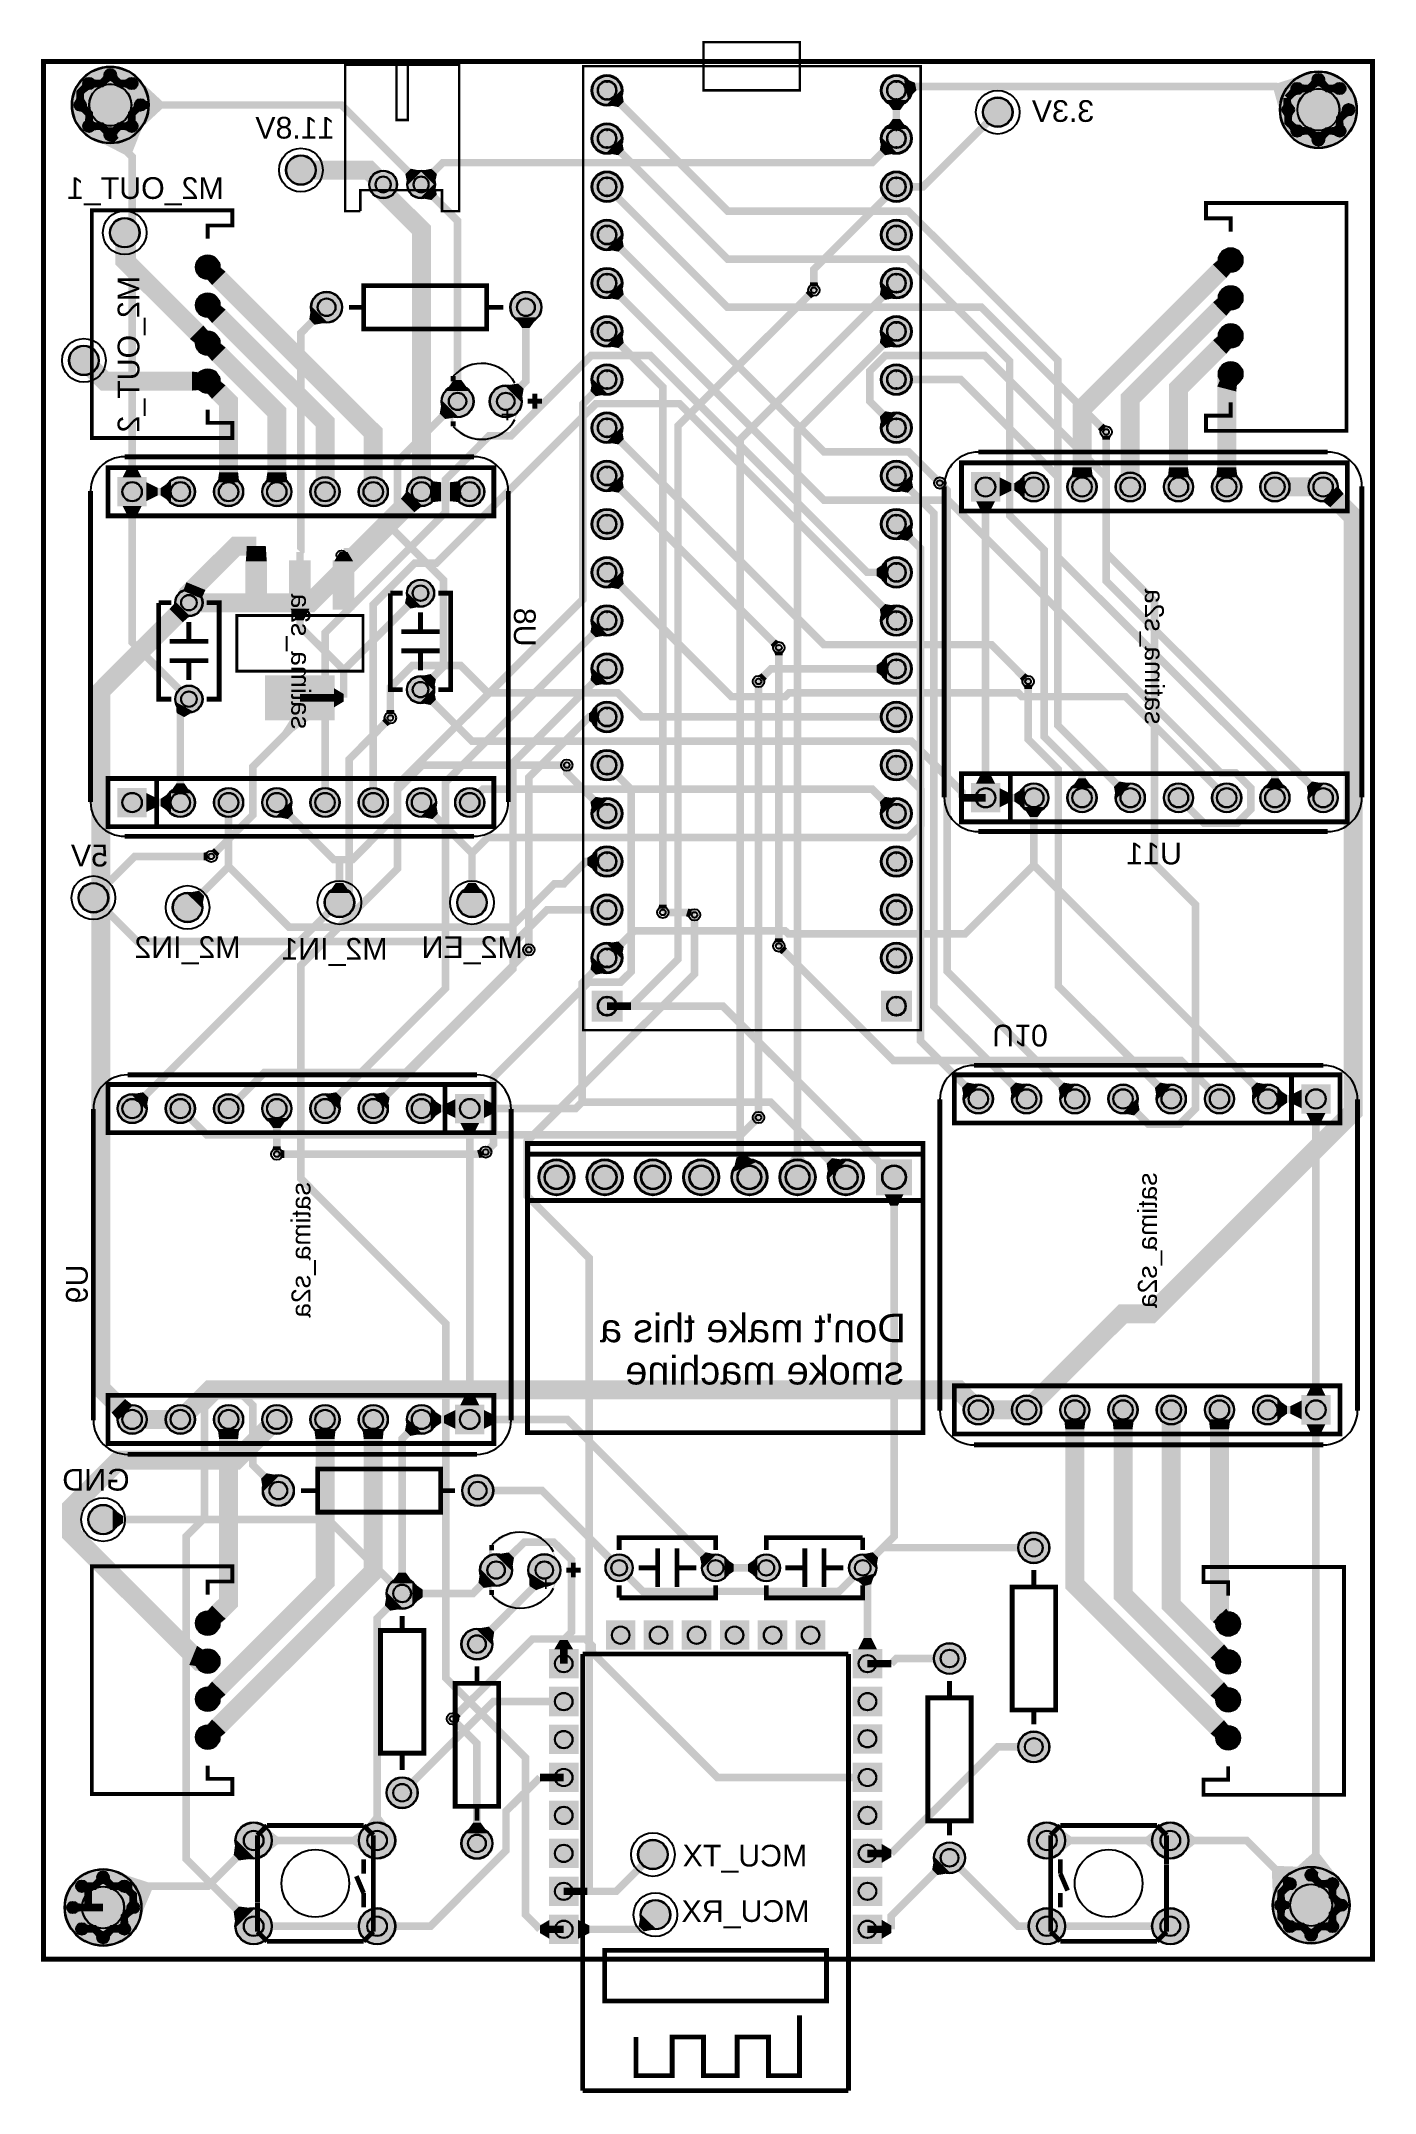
# Model space of a CAD drawing. Header units: millimetres. Extents: x -10 to 60, y -218 to 1.
# Drawn here: x -10.1 to 60.1, y -107.1 to 1.1 of the extents above; entities outside this region: 1.
import ezdxf

# ---------------------------------------------------------------- set-up
doc = ezdxf.new("R2010")
doc.units = ezdxf.units.MM
for name, color, linetype, true_color in [('BoardOutLine', 7, 'Continuous', 0xff00ff), ('BottomLayer', 7, 'Continuous', 0x0000ff), ('BottomPasteMaskLayer', 7, 'Continuous', 0x800000), ('BottomSilkLayer', 7, 'Continuous', 0x66cc33), ('BottomSolderMaskLayer', 7, 'Continuous', 0xaa00ff), ('Document', 7, 'Continuous', 0xffffff), ('Hole', 7, 'Continuous', 0x222222), ('Multi-Layer', 7, 'Continuous', 0xc0c0c0), ('TopLayer', 7, 'Continuous', 0xff0000), ('TopPasteMaskLayer', 7, 'Continuous', 0x808080), ('TopSilkLayer', 7, 'Continuous', 0xffcc00), ('TopSolderMaskLayer', 7, 'Continuous', 0x800080)]:
    doc.layers.add(name, color=color, linetype=linetype, true_color=true_color)
doc.styles.get("Standard").update_dxf_attribs({"font": 'arial.ttf'})

msp = doc.modelspace()

# ---------------------------------------------------------------- texts
at = {"layer": 'BottomSilkLayer', "text_generation_flag": 2}
for s, height, p in [('3.3V', 1.143, (45.34, -3.18)), ('11.8V', 1.143, (5.33, -4.06)), ('M2_OUT_1', 1.143, (-0.51, -7.24)), ('5V', 1.143, (-6.6, -42.42)), ('U11', 1.143, (49.96, -42.31)), ('M2_IN2', 1.143, (0.38, -47.24)), ('M2_IN1', 1.143, (8.12, -47.33)), ('M2_EN', 1.143, (15.24, -47.24)), ("Don't make this a", 1.5, (35.43, -67.49)), ('smoke machine', 1.5, (35.31, -69.72)), ('GND', 1.143, (-5.46, -75.31)), ('MCU_TX', 1.143, (30.23, -95.12)), ('MCU_RX', 1.143, (30.35, -98.04))]:
    msp.add_text(s, height=height, dxfattribs=at).set_placement(p)
for s, height, rotation, p in [('M2_OUT_2', 1.143, 90, (-4.95, -11.3)), ('satima_s2a', 1, 270, (3.05, -35.18)), ('satima_s2a', 1, 270, (48.01, -34.93)), ('U8', 1.143, 270, (14.78, -30.83)), ('U10', 1.143, 180, (39.97, -50.76)), ('satima_s2a', 1, 90, (4.06, -59.06)), ('satima_s2a', 1, 90, (48.64, -58.55)), ('U9', 1.143, 90, (-7.67, -63.4))]:
    msp.add_text(s, height=height, rotation=rotation, dxfattribs=at).set_placement(p)

# ---------------------------------------------------------------- hatches: boundary and pattern name
at = {"layer": 'BottomLayer'}
for points in [[(-7.4, -1.39), (-7.4, -0.93), (-7.18, -0.96), (-7.18, -1.36)], [(-6.46, -1), (-6.78, -0.68), (-6.91, -0.85), (-6.63, -1.13)], [(-6.17, -0.68), (-6.5, -1), (-6.32, -1.13), (-6.04, -0.85)], [(-5.56, -1.39), (-5.56, -0.93), (-5.77, -0.96), (-5.77, -1.36)], [(-5.15, -3.79), (-5.15, -0.79), (-3.75, -2.09), (-3.75, -2.49)], [(35.53, -1.99), (35.31, -0.87), (35.9, -1.12), (35.98, -1.52)], [(56.7, -0.59), (55.27, -3.23), (54.8, -1.51), (55, -1.14)], [(57.17, -1.26), (56.85, -0.93), (56.71, -1.1), (57, -1.39)], [(57.45, -0.93), (57.13, -1.26), (57.3, -1.39), (57.59, -1.1)], [(-4.69, -2.51), (-4.69, -2.06), (-4.47, -2.09), (-4.47, -2.49)], [(39.5, -2.67, 1), (41.02, -2.67, 1)], [(55.77, -2.31), (55.31, -2.37), (55.31, -2.15), (55.71, -2.1)], [(56.05, -1.72), (55.72, -1.4), (55.59, -1.57), (55.87, -1.85)], [(56.23, -1.65), (56.23, -1.19), (56.44, -1.22), (56.44, -1.62)], [(58.07, -1.65), (58.07, -1.19), (57.86, -1.22), (57.86, -1.62)], [(-7.4, -3.64), (-7.4, -3.18), (-7.18, -3.21), (-7.18, -3.61)], [(-5.56, -3.64), (-5.56, -3.18), (-5.77, -3.21), (-5.77, -3.61)], [(-6.46, -3.57), (-6.78, -3.89), (-6.91, -3.72), (-6.63, -3.44)], [(-6.17, -3.89), (-6.5, -3.57), (-6.32, -3.44), (-6.04, -3.72)], [(34.16, -4.02), (34.97, -4.82), (34.33, -4.94), (34.05, -4.66)], [(56.23, -3.89), (56.23, -3.43), (56.44, -3.46), (56.44, -3.86)], [(57.17, -3.82), (56.85, -4.15), (56.71, -3.98), (57, -3.69)], [(57.45, -4.15), (57.13, -3.82), (57.3, -3.69), (57.59, -3.98)], [(58.07, -3.89), (58.07, -3.43), (57.86, -3.46), (57.86, -3.86)], [(2.79, -5.72, 1), (4.32, -5.72, 1)], [(9.18, -6.52), (9.93, -5.77), (9.35, -5.65), (9.06, -5.93)], [(9.85, -5.77), (10.6, -6.52), (10.72, -5.93), (10.43, -5.65)], [(-6.48, -9.02, 1), (-4.95, -9.02, 1)], [(19.64, -9.9), (20.45, -9.1), (20.56, -9.74), (20.28, -10.02)], [(-1.39, -11.45), (-0.75, -10.81), (-0.41, -11.07), (-1.12, -11.78)], [(19.64, -12.44), (20.45, -11.64), (20.56, -12.28), (20.28, -12.56)], [(30.35, -11.85), (30.8, -11.85), (30.78, -11.64), (30.38, -11.64)], [(-1.39, -13.45), (-0.75, -12.81), (-0.41, -13.07), (-1.12, -13.78)], [(51.93, -12.42), (52.57, -13.06), (52.3, -13.4), (51.6, -12.69)], [(-1.95, -14.88), (-1.31, -14.24), (-1.58, -13.91), (-2.29, -14.62)], [(-8.64, -15.75, 1), (-7.11, -15.75, 1)], [(-1.75, -17.3), (-1.75, -16.39), (-2.17, -16.34), (-2.17, -17.34)], [(19.64, -20.06), (20.45, -19.26), (20.56, -19.9), (20.28, -20.18)], [(34.16, -19.35), (34.97, -18.54), (34.33, -18.43), (34.05, -18.71)], [(45.99, -19.22), (45.67, -19.54), (45.54, -19.38), (45.83, -19.09)], [(-4.58, -23.17), (-4.58, -22.17), (-3.98, -22.47), (-3.98, -22.87)], [(-3.29, -23.23), (-3.29, -22.11), (-3.82, -22.47), (-3.82, -22.87)], [(9.16, -22.62), (9.95, -23.42), (9.54, -23.75), (8.83, -23.04)], [(19.64, -22.6), (20.45, -21.8), (20.56, -22.44), (20.28, -22.72)], [(40.37, -22.92), (40.37, -21.92), (40.97, -22.22), (40.97, -22.62)], [(41.67, -22.98), (41.67, -21.85), (41.14, -22.22), (41.14, -22.62)], [(57.36, -23.16), (58.15, -22.37), (58.48, -22.78), (57.77, -23.49)], [(-5.83, -23.42), (-4.83, -23.42), (-5.13, -24.02), (-5.53, -24.02)], [(19.64, -27.68), (20.45, -26.88), (20.56, -27.52), (20.28, -27.8)], [(34.42, -27.5), (34.42, -26.35), (33.89, -26.72), (33.89, -27.12)], [(34.16, -29.51), (34.97, -28.7), (34.33, -28.59), (34.05, -28.87)], [(28.75, -30.59), (28.43, -30.91), (28.3, -30.74), (28.58, -30.46)], [(27.96, -32.69), (27.64, -32.37), (27.81, -32.24), (28.09, -32.52)], [(34.42, -32.58), (34.42, -31.43), (33.89, -31.8), (33.89, -32.2)], [(41.88, -32.37), (41.56, -32.69), (41.43, -32.52), (41.71, -32.24)], [(9.81, -33.8), (10.55, -33.05), (10.67, -33.63), (10.39, -33.91)], [(8.05, -34.39), (8.5, -34.39), (8.47, -34.18), (8.07, -34.18)], [(55.43, -38.3), (54.3, -38.3), (54.66, -37.78), (55.06, -37.78)], [(-4.58, -39.55), (-4.58, -38.55), (-3.98, -38.85), (-3.98, -39.25)], [(-3.29, -39.61), (-3.29, -38.49), (-3.82, -38.85), (-3.82, -39.25)], [(34.16, -39.67), (34.97, -38.86), (34.33, -38.75), (34.05, -39.03)], [(40.37, -39.3), (40.37, -38.3), (40.97, -38.6), (40.97, -39)], [(41.67, -39.36), (41.67, -38.24), (41.14, -38.6), (41.14, -39)], [(56.66, -38.85), (57.45, -38.05), (56.82, -37.94), (56.54, -38.22)], [(2.24, -39.8), (3.03, -39.01), (3.15, -39.63), (2.87, -39.92)], [(9.86, -39.8), (10.65, -39.01), (10.77, -39.63), (10.49, -39.92)], [(42.73, -39.29), (41.6, -39.29), (41.96, -39.82), (42.36, -39.82)], [(-1.36, -42.12), (-1.36, -41.67), (-1.57, -41.69), (-1.57, -42.09)], [(19.18, -42.74), (19.18, -41.59), (18.65, -41.96), (18.65, -42.36)], [(-8.13, -44.07, 1), (-6.6, -44.07, 1)], [(-3.18, -44.58, 1), (-1.65, -44.58, 1)], [(-2.46, -43.82), (-1.65, -44.62), (-1.54, -43.98), (-1.82, -43.7)], [(4.83, -44.32, 1), (6.35, -44.32, 1)], [(6.16, -43.82), (5.02, -43.82), (5.39, -43.29), (5.79, -43.29)], [(11.81, -44.32, 1), (13.33, -44.32, 1)], [(13.14, -43.82), (12, -43.82), (12.37, -43.29), (12.77, -43.29)], [(24.17, -44.69), (24.03, -45.12), (23.84, -45.04), (23.96, -44.64)], [(19.64, -46.48), (20.45, -47.29), (20.56, -46.65), (20.28, -46.37)], [(18.92, -47.2), (19.73, -48), (19.09, -48.12), (18.81, -47.84)], [(29.03, -46.59), (28.71, -46.91), (28.88, -47.04), (29.16, -46.75)], [(53.73, -54.72), (54.53, -53.92), (53.9, -53.81), (53.62, -54.09)], [(10.4, -55.74), (10.4, -54.62), (10.93, -54.98), (10.93, -55.38)], [(11.7, -54.68), (11.7, -55.68), (11.1, -55.38), (11.1, -54.98)], [(13.2, -55.68), (13.2, -54.68), (13.8, -54.98), (13.8, -55.38)], [(54.98, -55.24), (54.98, -54.11), (55.5, -54.47), (55.5, -54.87)], [(56.27, -54.17), (56.27, -55.17), (55.67, -54.87), (55.67, -54.47)], [(13.16, -57.74), (13.04, -57.31), (12.84, -57.38), (12.95, -57.78)], [(2.48, -57.8), (2.48, -57.35), (2.69, -57.38), (2.69, -57.78)], [(31.36, -58.86), (32.31, -57.9), (31.53, -57.79), (31.25, -58.08)], [(10.4, -72.13), (10.4, -71), (10.93, -71.36), (10.93, -71.76)], [(11.7, -71.06), (11.7, -72.06), (11.1, -71.76), (11.1, -71.36)], [(13.2, -72.06), (13.2, -71.06), (13.8, -71.36), (13.8, -71.76)], [(54.98, -71.62), (54.98, -70.49), (55.5, -70.86), (55.5, -71.26)], [(56.27, -70.56), (56.27, -71.56), (55.67, -71.26), (55.67, -70.86)], [(-7.62, -76.84, 1), (-6.1, -76.84, 1)], [(-6.35, -77.41), (-6.35, -76.26), (-5.82, -76.64), (-5.82, -77.03)], [(24.7, -79.42), (25.44, -78.68), (24.87, -78.56), (24.58, -78.84)], [(25.86, -79.9), (25.86, -78.85), (26.35, -79.18), (26.35, -79.57)], [(27.6, -79.9), (27.6, -78.85), (27.11, -79.18), (27.11, -79.57)], [(13.02, -79.45), (13.89, -80.33), (13.19, -80.44), (12.91, -80.16)], [(9.42, -81.33), (9.42, -80.13), (9.98, -80.53), (9.98, -80.93)], [(-1.55, -83.73), (-1.89, -84.57), (-2.32, -84.5), (-1.91, -83.49)], [(51.8, -84.38), (52.44, -83.74), (52.18, -83.41), (51.47, -84.12)], [(11.84, -87.36), (11.52, -87.04), (11.69, -86.91), (11.97, -87.2)], [(0.13, -93.69), (1.13, -94.69), (0.3, -94.8), (0.02, -94.51)], [(1.69, -94.46), (1.69, -93.05), (2.35, -93.55), (2.35, -93.95)], [(6.95, -94.46), (6.95, -93.05), (6.29, -93.55), (6.29, -93.95)], [(21.34, -94.49, 1), (22.86, -94.49, 1)], [(34.15, -93.93), (34.15, -94.93), (34.65, -94.63), (34.65, -94.23)], [(43.47, -94.46), (43.47, -93.05), (44.13, -93.55), (44.13, -93.95)], [(48.73, -94.46), (48.73, -93.05), (48.07, -93.55), (48.07, -93.95)], [(49.97, -94.46), (49.97, -93.05), (50.63, -93.55), (50.63, -93.95)], [(36.92, -94.61), (37.77, -95.46), (37.09, -95.57), (36.81, -95.29)], [(56.89, -95.16), (54.77, -97.28), (54.7, -95.37), (54.99, -95.09)], [(-7.78, -96.39), (-7.78, -95.93), (-7.65, -95.96), (-7.65, -96.36)], [(-6.84, -96), (-7.16, -95.67), (-7.29, -95.85), (-7.01, -96.13)], [(-6.55, -95.67), (-6.88, -96), (-6.71, -96.13), (-6.42, -95.85)], [(-5.03, -98.1), (-6.27, -95.37), (-4.47, -95.96), (-4.29, -96.36)], [(-5.94, -96.39), (-5.94, -95.93), (-6.15, -95.96), (-6.15, -96.36)], [(-5.53, -96.39), (-5.53, -95.93), (-5.32, -95.96), (-5.32, -96.36)], [(55.67, -95.73), (55.34, -96.05), (55.21, -95.88), (55.49, -95.6)], [(57.07, -95.55), (56.75, -95.87), (56.92, -96), (57.2, -95.72)], [(57.69, -96.26), (57.69, -95.8), (57.48, -95.83), (57.48, -96.23)], [(57.66, -96.23), (58.12, -96.23), (58.09, -96.45), (57.69, -96.45)], [(-8.24, -97.51), (-8.24, -97.05), (-8.03, -97.08), (-8.03, -97.48)], [(21.46, -97.66, 1), (22.99, -97.66, 1)], [(55.38, -97.38), (55.38, -96.93), (55.6, -96.96), (55.6, -97.35)], [(58.38, -96.85), (58.05, -97.17), (57.92, -97), (58.2, -96.72)], [(-7.78, -98.63), (-7.78, -98.18), (-7.57, -98.2), (-7.57, -98.6)], [(-5.94, -98.63), (-5.94, -98.18), (-6.15, -98.2), (-6.15, -98.6)], [(18.15, -97.93), (18.15, -98.93), (18.75, -98.63), (18.75, -98.23)], [(21.46, -97.62), (22.27, -98.42), (21.63, -98.54), (21.35, -98.26)], [(34.15, -97.93), (34.15, -98.93), (34.65, -98.63), (34.65, -98.23)], [(55.85, -98.51), (55.85, -98.05), (56.06, -98.08), (56.06, -98.48)], [(56.79, -98.44), (56.46, -98.76), (56.33, -98.59), (56.62, -98.31)], [(57.07, -98.76), (56.75, -98.44), (56.92, -98.31), (57.2, -98.59)], [(57.69, -98.51), (57.69, -98.05), (57.48, -98.08), (57.48, -98.48)], [(-6.84, -98.57), (-7.16, -98.89), (-7.29, -98.72), (-7.01, -98.43)], [(-6.55, -98.89), (-6.88, -98.57), (-6.71, -98.43), (-6.42, -98.72)]]:
    msp.add_hatch(color=256, dxfattribs=at).paths.add_polyline_path(points)
at = {"layer": 'BottomPasteMaskLayer'}
for points in [[(39.5, -2.67, 1), (41.02, -2.67, 1)], [(2.79, -5.72, 1), (4.32, -5.72, 1)], [(-6.48, -9.02, 1), (-4.95, -9.02, 1)], [(-8.64, -15.75, 1), (-7.11, -15.75, 1)], [(-8.13, -44.07, 1), (-6.6, -44.07, 1)], [(-3.18, -44.58, 1), (-1.65, -44.58, 1)], [(4.83, -44.32, 1), (6.35, -44.32, 1)], [(11.81, -44.32, 1), (13.33, -44.32, 1)], [(-7.62, -76.84, 1), (-6.1, -76.84, 1)], [(21.34, -94.49, 1), (22.86, -94.49, 1)], [(21.46, -97.66, 1), (22.99, -97.66, 1)]]:
    msp.add_hatch(color=256, dxfattribs=at).paths.add_polyline_path(points)
at = {"layer": 'BottomSolderMaskLayer'}
for points in [[(-8.5, -2.29, 1), (-4.45, -2.29, 1)], [(-7.9, -1.16, 1), (-7.29, -1.16, 1)], [(-6.78, -0.7, 1), (-6.17, -0.7, 1)], [(-5.66, -1.16, 1), (-5.05, -1.16, 1)], [(18.87, -1.52, 1), (20.5, -1.52, 1)], [(34.11, -1.52, 1), (35.74, -1.52, 1)], [(55.12, -2.54, 1), (59.18, -2.54, 1)], [(56.84, -0.95, 1), (57.46, -0.95, 1)], [(-8.37, -2.29, 1), (-7.76, -2.29, 1)], [(-5.19, -2.29, 1), (-4.58, -2.29, 1)], [(39.47, -2.67, 1), (41.05, -2.67, 1)], [(55.72, -1.42, 1), (56.33, -1.42, 1)], [(57.97, -1.42, 1), (58.58, -1.42, 1)], [(-7.9, -3.41, 1), (-7.29, -3.41, 1)], [(-5.66, -3.41, 1), (-5.05, -3.41, 1)], [(55.26, -2.54, 1), (55.87, -2.54, 1)], [(58.43, -2.54, 1), (59.04, -2.54, 1)], [(-6.78, -3.87, 1), (-6.17, -3.87, 1)], [(18.87, -4.06, 1), (20.5, -4.06, 1)], [(34.11, -4.06, 1), (35.74, -4.06, 1)], [(55.72, -3.66, 1), (56.33, -3.66, 1)], [(56.84, -4.13, 1), (57.46, -4.13, 1)], [(57.97, -3.66, 1), (58.58, -3.66, 1)], [(2.77, -5.72, 1), (4.34, -5.72, 1)], [(7.15, -6.48, 1), (8.63, -6.48, 1)], [(9.15, -6.48, 1), (10.63, -6.48, 1)], [(18.87, -6.6, 1), (20.5, -6.6, 1)], [(34.11, -6.6, 1), (35.74, -6.6, 1)], [(-6.5, -9.02, 1), (-4.93, -9.02, 1)], [(18.87, -9.14, 1), (20.5, -9.14, 1)], [(34.11, -9.14, 1), (35.74, -9.14, 1)], [(-1.98, -10.84, 1), (-0.72, -10.84, 1)], [(51.9, -10.46, 1), (53.16, -10.46, 1)], [(18.87, -11.68, 1), (20.5, -11.68, 1)], [(34.11, -11.68, 1), (35.74, -11.68, 1)], [(51.9, -12.46, 1), (53.16, -12.46, 1)], [(-1.98, -12.84, 1), (-0.72, -12.84, 1)], [(4.08, -12.95, 1), (5.74, -12.95, 1)], [(14.58, -12.95, 1), (16.24, -12.95, 1)], [(18.87, -14.22, 1), (20.5, -14.22, 1)], [(34.11, -14.22, 1), (35.74, -14.22, 1)], [(51.9, -14.46, 1), (53.16, -14.46, 1)], [(-8.66, -15.75, 1), (-7.09, -15.75, 1)], [(-1.98, -14.84, 1), (-0.72, -14.84, 1)], [(-1.98, -16.84, 1), (-0.72, -16.84, 1)], [(18.87, -16.76, 1), (20.5, -16.76, 1)], [(34.11, -16.76, 1), (35.74, -16.76, 1)], [(51.9, -16.46, 1), (53.16, -16.46, 1)], [(10.96, -17.91, 1), (12.66, -17.91, 1)], [(13.5, -17.91, 1), (15.2, -17.91, 1)], [(18.87, -19.3, 1), (20.5, -19.3, 1)], [(34.11, -19.3, 1), (35.74, -19.3, 1)], [(18.87, -21.84, 1), (20.5, -21.84, 1)], [(34.11, -21.84, 1), (35.74, -21.84, 1)], [(-4.56, -23.44), (-4.56, -21.89), (-6.11, -21.89), (-6.11, -23.44)], [(-3.57, -22.67, 1), (-2.02, -22.67, 1)], [(-1.03, -22.67, 1), (0.52, -22.67, 1)], [(1.51, -22.67, 1), (3.06, -22.67, 1)], [(4.05, -22.67, 1), (5.6, -22.67, 1)], [(6.59, -22.67, 1), (8.14, -22.67, 1)], [(9.13, -22.67, 1), (10.68, -22.67, 1)], [(11.67, -22.67, 1), (13.22, -22.67, 1)], [(40.4, -23.19), (40.4, -21.64), (38.85, -21.64), (38.85, -23.19)], [(41.39, -22.42, 1), (42.94, -22.42, 1)], [(43.93, -22.42, 1), (45.48, -22.42, 1)], [(46.47, -22.42, 1), (48.02, -22.42, 1)], [(49.01, -22.42, 1), (50.56, -22.42, 1)], [(51.55, -22.42, 1), (53.1, -22.42, 1)], [(54.09, -22.42, 1), (55.64, -22.42, 1)], [(56.63, -22.42, 1), (58.18, -22.42, 1)], [(18.87, -24.38, 1), (20.5, -24.38, 1)], [(34.11, -24.38, 1), (35.74, -24.38, 1)], [(18.87, -26.92, 1), (20.5, -26.92, 1)], [(34.11, -26.92, 1), (35.74, -26.92, 1)], [(-3.06, -28.52, 1), (-1.61, -28.52, 1)], [(9.13, -28.02, 1), (10.58, -28.02, 1)], [(18.87, -29.46, 1), (20.5, -29.46, 1)], [(34.11, -29.46, 1), (35.74, -29.46, 1)], [(18.87, -32, 1), (20.5, -32, 1)], [(34.11, -32, 1), (35.74, -32, 1)], [(9.13, -33.1, 1), (10.58, -33.1, 1)], [(-3.06, -33.6, 1), (-1.61, -33.6, 1)], [(18.87, -34.54, 1), (20.5, -34.54, 1)], [(34.11, -34.54, 1), (35.74, -34.54, 1)], [(18.87, -37.08, 1), (20.5, -37.08, 1)], [(34.11, -37.08, 1), (35.74, -37.08, 1)], [(-4.56, -39.83), (-4.56, -38.28), (-6.11, -38.28), (-6.11, -39.83)], [(-3.57, -39.05, 1), (-2.02, -39.05, 1)], [(-1.03, -39.05, 1), (0.52, -39.05, 1)], [(1.51, -39.05, 1), (3.06, -39.05, 1)], [(4.05, -39.05, 1), (5.6, -39.05, 1)], [(6.59, -39.05, 1), (8.14, -39.05, 1)], [(9.13, -39.05, 1), (10.68, -39.05, 1)], [(11.67, -39.05, 1), (13.22, -39.05, 1)], [(18.87, -39.62, 1), (20.5, -39.62, 1)], [(34.11, -39.62, 1), (35.74, -39.62, 1)], [(40.4, -39.57), (40.4, -38.02), (38.85, -38.02), (38.85, -39.57)], [(41.39, -38.8, 1), (42.94, -38.8, 1)], [(43.93, -38.8, 1), (45.48, -38.8, 1)], [(46.47, -38.8, 1), (48.02, -38.8, 1)], [(49.01, -38.8, 1), (50.56, -38.8, 1)], [(51.55, -38.8, 1), (53.1, -38.8, 1)], [(54.09, -38.8, 1), (55.64, -38.8, 1)], [(56.63, -38.8, 1), (58.18, -38.8, 1)], [(18.87, -42.16, 1), (20.5, -42.16, 1)], [(34.11, -42.16, 1), (35.74, -42.16, 1)], [(-8.15, -44.07, 1), (-6.58, -44.07, 1)], [(-3.2, -44.58, 1), (-1.63, -44.58, 1)], [(4.8, -44.32, 1), (6.38, -44.32, 1)], [(11.79, -44.32, 1), (13.36, -44.32, 1)], [(18.87, -44.7, 1), (20.5, -44.7, 1)], [(34.11, -44.7, 1), (35.74, -44.7, 1)], [(18.87, -47.24, 1), (20.5, -47.24, 1)], [(34.11, -47.24, 1), (35.74, -47.24, 1)], [(20.5, -50.6), (18.87, -50.6), (18.87, -48.97), (20.5, -48.97)], [(35.74, -50.6), (34.11, -50.6), (34.11, -48.97), (35.74, -48.97)], [(38.47, -54.67, 1), (40.02, -54.67, 1)], [(41.01, -54.67, 1), (42.56, -54.67, 1)], [(43.55, -54.67, 1), (45.1, -54.67, 1)], [(46.09, -54.67, 1), (47.64, -54.67, 1)], [(48.63, -54.67, 1), (50.18, -54.67, 1)], [(51.17, -54.67, 1), (52.72, -54.67, 1)], [(53.71, -54.67, 1), (55.26, -54.67, 1)], [(56.25, -53.9), (56.25, -55.45), (57.8, -55.45), (57.8, -53.9)], [(-6.11, -55.18, 1), (-4.56, -55.18, 1)], [(-3.57, -55.18, 1), (-2.02, -55.18, 1)], [(-1.03, -55.18, 1), (0.52, -55.18, 1)], [(1.51, -55.18, 1), (3.06, -55.18, 1)], [(4.05, -55.18, 1), (5.6, -55.18, 1)], [(6.59, -55.18, 1), (8.14, -55.18, 1)], [(9.13, -55.18, 1), (10.68, -55.18, 1)], [(11.67, -54.41), (11.67, -55.96), (13.22, -55.96), (13.22, -54.41)], [(16.07, -58.8, 1), (17.97, -58.8, 1)], [(18.61, -58.8, 1), (20.51, -58.8, 1)], [(21.15, -58.8, 1), (23.05, -58.8, 1)], [(23.69, -58.8, 1), (25.59, -58.8, 1)], [(26.23, -58.8, 1), (28.13, -58.8, 1)], [(28.77, -58.8, 1), (30.67, -58.8, 1)], [(31.31, -58.8, 1), (33.21, -58.8, 1)], [(35.75, -59.75), (33.85, -59.75), (33.85, -57.85), (35.75, -57.85)], [(38.47, -71.06, 1), (40.02, -71.06, 1)], [(41.01, -71.06, 1), (42.56, -71.06, 1)], [(43.55, -71.06, 1), (45.1, -71.06, 1)], [(46.09, -71.06, 1), (47.64, -71.06, 1)], [(48.63, -71.06, 1), (50.18, -71.06, 1)], [(51.17, -71.06, 1), (52.72, -71.06, 1)], [(53.71, -71.06, 1), (55.26, -71.06, 1)], [(56.25, -70.28), (56.25, -71.83), (57.8, -71.83), (57.8, -70.28)], [(-6.11, -71.56, 1), (-4.56, -71.56, 1)], [(-3.57, -71.56, 1), (-2.02, -71.56, 1)], [(-1.03, -71.56, 1), (0.52, -71.56, 1)], [(1.51, -71.56, 1), (3.06, -71.56, 1)], [(4.05, -71.56, 1), (5.6, -71.56, 1)], [(6.59, -71.56, 1), (8.14, -71.56, 1)], [(9.13, -71.56, 1), (10.68, -71.56, 1)], [(11.67, -70.79), (11.67, -72.34), (13.22, -72.34), (13.22, -70.79)], [(1.54, -75.31, 1), (3.2, -75.31, 1)], [(12.04, -75.31, 1), (13.7, -75.31, 1)], [(-7.65, -76.84, 1), (-6.07, -76.84, 1)], [(41.34, -78.32, 1), (42.99, -78.32, 1)], [(12.99, -79.5, 1), (14.69, -79.5, 1)], [(15.53, -79.5, 1), (17.23, -79.5, 1)], [(19.59, -79.38, 1), (21.05, -79.38, 1)], [(24.67, -79.38, 1), (26.13, -79.38, 1)], [(27.34, -79.38, 1), (28.79, -79.38, 1)], [(32.42, -79.38, 1), (33.87, -79.38, 1)], [(8.06, -80.73, 1), (9.72, -80.73, 1)], [(-1.98, -82.3, 1), (-0.72, -82.3, 1)], [(21.18, -83.7), (19.62, -83.7), (19.62, -82.15), (21.18, -82.15)], [(23.17, -83.7), (21.62, -83.7), (21.62, -82.15), (23.17, -82.15)], [(25.18, -83.7), (23.62, -83.7), (23.62, -82.15), (25.18, -82.15)], [(27.18, -83.7), (25.63, -83.7), (25.63, -82.15), (27.18, -82.15)], [(29.17, -83.7), (27.62, -83.7), (27.62, -82.15), (29.17, -82.15)], [(31.18, -83.7), (29.62, -83.7), (29.62, -82.15), (31.18, -82.15)], [(51.77, -82.34, 1), (53.03, -82.34, 1)], [(12, -83.4, 1), (13.65, -83.4, 1)], [(-1.98, -84.3, 1), (-0.72, -84.3, 1)], [(18.18, -85.2), (16.62, -85.2), (16.62, -83.65), (18.18, -83.65)], [(34.18, -85.2), (32.62, -85.2), (32.62, -83.65), (34.18, -83.65)], [(36.89, -84.16, 1), (38.54, -84.16, 1)], [(51.77, -84.34, 1), (53.03, -84.34, 1)], [(-1.98, -86.3, 1), (-0.72, -86.3, 1)], [(18.18, -87.2), (16.62, -87.2), (16.62, -85.65), (18.18, -85.65)], [(34.18, -87.2), (32.62, -87.2), (32.62, -85.65), (34.18, -85.65)], [(51.77, -86.34, 1), (53.03, -86.34, 1)], [(-1.98, -88.3, 1), (-0.72, -88.3, 1)], [(18.18, -89.2), (16.62, -89.2), (16.62, -87.65), (18.18, -87.65)], [(34.18, -89.17), (32.63, -89.17), (32.63, -87.62), (34.18, -87.62)], [(41.34, -88.82, 1), (42.99, -88.82, 1)], [(51.77, -88.34, 1), (53.03, -88.34, 1)], [(18.18, -91.2), (16.62, -91.2), (16.62, -89.65), (18.18, -89.65)], [(34.18, -91.2), (32.62, -91.2), (32.62, -89.65), (34.18, -89.65)], [(8.06, -91.23, 1), (9.72, -91.23, 1)], [(18.18, -93.2), (16.62, -93.2), (16.62, -91.65), (18.18, -91.65)], [(34.18, -93.2), (32.62, -93.2), (32.62, -91.65), (34.18, -91.65)], [(0.1, -93.75, 1), (2.03, -93.75, 1)], [(6.6, -93.75, 1), (8.53, -93.75, 1)], [(41.88, -93.75, 1), (43.81, -93.75, 1)], [(48.39, -93.75, 1), (50.32, -93.75, 1)], [(12, -93.9, 1), (13.65, -93.9, 1)], [(18.18, -95.2), (16.62, -95.2), (16.62, -93.65), (18.18, -93.65)], [(21.31, -94.49, 1), (22.89, -94.49, 1)], [(34.18, -95.2), (32.62, -95.2), (32.62, -93.65), (34.18, -93.65)], [(36.89, -94.66, 1), (38.54, -94.66, 1)], [(54.74, -97.16, 1), (58.79, -97.16, 1)], [(-8.88, -97.28, 1), (-4.83, -97.28, 1)], [(-8.29, -96.16, 1), (-7.68, -96.16, 1)], [(-7.16, -95.69, 1), (-6.55, -95.69, 1)], [(-6.04, -96.16, 1), (-5.43, -96.16, 1)], [(18.18, -97.2), (16.62, -97.2), (16.62, -95.65), (18.18, -95.65)], [(34.18, -97.2), (32.62, -97.2), (32.62, -95.65), (34.18, -95.65)], [(55.34, -96.03, 1), (55.95, -96.03, 1)], [(56.46, -95.57, 1), (57.07, -95.57, 1)], [(57.59, -96.03, 1), (58.2, -96.03, 1)], [(-8.75, -97.28, 1), (-8.14, -97.28, 1)], [(-5.57, -97.28, 1), (-4.96, -97.28, 1)], [(0.1, -98.27, 1), (2.03, -98.27, 1)], [(6.6, -98.27, 1), (8.53, -98.27, 1)], [(21.44, -97.66, 1), (23.01, -97.66, 1)], [(41.88, -98.27, 1), (43.81, -98.27, 1)], [(48.39, -98.27, 1), (50.32, -98.27, 1)], [(54.88, -97.16, 1), (55.49, -97.16, 1)], [(58.05, -97.16, 1), (58.66, -97.16, 1)], [(-8.29, -98.41, 1), (-7.68, -98.41, 1)], [(-6.04, -98.41, 1), (-5.43, -98.41, 1)], [(18.18, -99.2), (16.62, -99.2), (16.62, -97.65), (18.18, -97.65)], [(34.18, -99.2), (32.62, -99.2), (32.62, -97.65), (34.18, -97.65)], [(55.34, -98.28, 1), (55.95, -98.28, 1)], [(57.59, -98.28, 1), (58.2, -98.28, 1)], [(-7.16, -98.87, 1), (-6.55, -98.87, 1)], [(56.46, -98.74, 1), (57.07, -98.74, 1)]]:
    msp.add_hatch(color=256, dxfattribs=at).paths.add_polyline_path(points)
at = {"layer": 'Document'}
for points in [[(13.08, -15.91), (13.02, -15.91), (12.95, -15.91), (12.89, -15.92), (12.83, -15.92), (12.77, -15.93), (12.7, -15.94), (12.64, -15.96), (12.58, -15.97), (12.52, -15.99), (12.46, -16.01), (12.4, -16.03), (12.34, -16.05), (12.28, -16.08), (12.23, -16.11), (12.17, -16.14), (12.12, -16.17), (12.06, -16.2), (12.01, -16.23), (11.96, -16.27), (11.91, -16.31), (11.86, -16.35), (11.81, -16.39), (11.76, -16.43), (11.72, -16.47), (11.58, -16.61), (11.58, -16.71), (11.72, -16.57), (11.76, -16.53), (11.81, -16.48), (11.85, -16.44), (11.9, -16.4), (11.95, -16.36), (12, -16.32), (12.06, -16.28), (12.11, -16.25), (12.16, -16.21), (12.22, -16.18), (12.28, -16.15), (12.34, -16.13), (12.39, -16.1), (12.45, -16.08), (12.51, -16.06), (12.58, -16.04), (12.64, -16.02), (12.7, -16), (12.76, -15.99), (12.83, -15.98), (12.89, -15.97), (12.95, -15.96), (13.02, -15.96), (13.08, -15.96)], [(13.08, -15.92), (13.14, -15.92), (13.2, -15.92), (13.27, -15.93), (13.33, -15.93), (13.39, -15.94), (13.46, -15.95), (13.52, -15.97), (13.58, -15.98), (13.64, -16), (13.7, -16.02), (13.76, -16.04), (13.82, -16.06), (13.88, -16.09), (13.94, -16.11), (14, -16.14), (14.05, -16.17), (14.11, -16.21), (14.16, -16.24), (14.21, -16.27), (14.27, -16.31), (14.32, -16.35), (14.37, -16.39), (14.41, -16.43), (14.46, -16.48), (14.51, -16.52), (14.55, -16.57), (14.59, -16.62), (14.63, -16.67), (14.67, -16.72), (14.71, -16.77), (14.74, -16.82), (14.78, -16.88), (14.81, -16.93), (14.84, -16.99), (14.87, -17.04), (14.9, -17.1), (14.92, -17.16), (14.94, -17.22), (14.96, -17.28), (14.98, -17.34), (15, -17.4), (15.02, -17.46), (15.03, -17.53), (15.04, -17.59), (15.05, -17.65), (15.06, -17.72), (15.06, -17.78), (15.06, -17.84), (15.07, -17.91), (15.07, -17.92), (15.01, -17.92), (15.01, -17.89), (15, -17.82), (15, -17.76), (15, -17.7), (14.99, -17.64), (14.98, -17.57), (14.97, -17.51), (14.96, -17.45), (14.94, -17.39), (14.92, -17.33), (14.9, -17.27), (14.88, -17.21), (14.86, -17.15), (14.83, -17.09), (14.81, -17.03), (14.78, -16.98), (14.75, -16.92), (14.71, -16.87), (14.68, -16.81), (14.64, -16.76), (14.61, -16.71), (14.57, -16.66), (14.53, -16.61), (14.48, -16.57), (14.44, -16.52), (14.4, -16.48), (14.35, -16.44), (14.3, -16.4), (14.25, -16.36), (14.2, -16.32), (14.15, -16.28), (14.1, -16.25), (14.04, -16.22), (13.99, -16.18), (13.93, -16.16), (13.87, -16.13), (13.81, -16.1), (13.76, -16.08), (13.7, -16.06), (13.64, -16.04), (13.58, -16.02), (13.51, -16.01), (13.45, -15.99), (13.39, -15.98), (13.33, -15.97), (13.27, -15.97), (13.2, -15.96), (13.14, -15.96), (13.08, -15.96)], [(11.44, -16.85), (11.44, -19.06), (11.58, -19.24), (11.58, -16.61)], [(13.08, -19.91), (13.14, -19.91), (13.21, -19.9), (13.27, -19.9), (13.34, -19.89), (13.4, -19.88), (13.46, -19.87), (13.52, -19.86), (13.59, -19.84), (13.65, -19.82), (13.71, -19.81), (13.77, -19.78), (13.83, -19.76), (13.89, -19.74), (13.94, -19.71), (14, -19.68), (14.06, -19.65), (14.11, -19.62), (14.17, -19.58), (14.22, -19.55), (14.27, -19.51), (14.32, -19.47), (14.37, -19.43), (14.42, -19.39), (14.47, -19.35), (14.51, -19.3), (14.55, -19.25), (14.6, -19.21), (14.64, -19.16), (14.68, -19.11), (14.71, -19.06), (14.75, -19), (14.78, -18.95), (14.81, -18.89), (14.85, -18.84), (14.87, -18.78), (14.9, -18.72), (14.93, -18.66), (14.95, -18.6), (14.97, -18.54), (14.99, -18.48), (15.01, -18.42), (15.02, -18.36), (15.03, -18.3), (15.05, -18.23), (15.05, -18.17), (15.06, -18.11), (15.07, -18.04), (15.07, -17.98), (15.07, -17.92), (15.07, -17.91), (15.01, -17.91), (15.01, -17.94), (15.01, -18), (15.01, -18.06), (15, -18.13), (14.99, -18.19), (14.99, -18.25), (14.97, -18.31), (14.96, -18.38), (14.95, -18.44), (14.93, -18.5), (14.91, -18.56), (14.89, -18.62), (14.86, -18.68), (14.84, -18.73), (14.81, -18.79), (14.78, -18.85), (14.75, -18.9), (14.72, -18.96), (14.69, -19.01), (14.65, -19.06), (14.61, -19.11), (14.57, -19.16), (14.53, -19.21), (14.49, -19.26), (14.45, -19.3), (14.4, -19.35), (14.35, -19.39), (14.31, -19.43), (14.26, -19.47), (14.21, -19.51), (14.15, -19.54), (14.1, -19.58), (14.05, -19.61), (13.99, -19.64), (13.93, -19.67), (13.88, -19.69), (13.82, -19.72), (13.76, -19.74), (13.7, -19.76), (13.64, -19.78), (13.58, -19.8), (13.52, -19.82), (13.46, -19.83), (13.4, -19.84), (13.33, -19.85), (13.27, -19.86), (13.21, -19.86), (13.14, -19.87), (13.08, -19.87)], [(14.48, -18.31), (14.48, -18.91), (14.38, -18.91), (14.38, -18.31)], [(13.08, -19.91), (13.02, -19.91), (12.95, -19.9), (12.89, -19.9), (12.83, -19.89), (12.77, -19.88), (12.7, -19.87), (12.64, -19.86), (12.58, -19.84), (12.52, -19.82), (12.46, -19.8), (12.4, -19.78), (12.34, -19.76), (12.28, -19.73), (12.23, -19.71), (12.17, -19.68), (12.12, -19.65), (12.06, -19.62), (12.01, -19.58), (11.96, -19.55), (11.91, -19.51), (11.86, -19.47), (11.81, -19.43), (11.76, -19.39), (11.72, -19.34), (11.58, -19.21), (11.58, -19.11), (11.72, -19.24), (11.76, -19.29), (11.81, -19.33), (11.85, -19.38), (11.9, -19.42), (11.95, -19.46), (12, -19.5), (12.06, -19.53), (12.11, -19.57), (12.16, -19.6), (12.22, -19.63), (12.28, -19.66), (12.34, -19.69), (12.39, -19.71), (12.45, -19.74), (12.51, -19.76), (12.58, -19.78), (12.64, -19.79), (12.7, -19.81), (12.76, -19.82), (12.83, -19.83), (12.89, -19.84), (12.95, -19.85), (13.02, -19.85), (13.08, -19.86)], [(14.73, -18.66), (14.13, -18.66), (14.13, -18.56), (14.73, -18.56)], [(15.11, -77.5), (15.05, -77.5), (14.99, -77.51), (14.92, -77.51), (14.86, -77.52), (14.8, -77.53), (14.74, -77.54), (14.67, -77.55), (14.61, -77.57), (14.55, -77.59), (14.49, -77.6), (14.43, -77.63), (14.37, -77.65), (14.32, -77.67), (14.26, -77.7), (14.2, -77.73), (14.15, -77.76), (14.09, -77.79), (14.04, -77.83), (13.99, -77.86), (13.94, -77.9), (13.89, -77.94), (13.84, -77.98), (13.79, -78.02), (13.75, -78.07), (13.61, -78.2), (13.61, -78.3), (13.75, -78.17), (13.79, -78.12), (13.84, -78.08), (13.89, -78.03), (13.93, -77.99), (13.98, -77.95), (14.04, -77.91), (14.09, -77.88), (14.14, -77.84), (14.2, -77.81), (14.25, -77.78), (14.31, -77.75), (14.37, -77.72), (14.43, -77.7), (14.49, -77.67), (14.55, -77.65), (14.61, -77.63), (14.67, -77.62), (14.73, -77.6), (14.79, -77.59), (14.86, -77.58), (14.92, -77.57), (14.99, -77.56), (15.05, -77.55), (15.11, -77.55)], [(15.11, -77.51), (15.17, -77.51), (15.24, -77.52), (15.3, -77.52), (15.36, -77.53), (15.43, -77.54), (15.49, -77.55), (15.55, -77.56), (15.61, -77.58), (15.67, -77.59), (15.74, -77.61), (15.8, -77.63), (15.85, -77.66), (15.91, -77.68), (15.97, -77.71), (16.03, -77.74), (16.08, -77.77), (16.14, -77.8), (16.19, -77.83), (16.25, -77.87), (16.3, -77.91), (16.35, -77.95), (16.4, -77.99), (16.45, -78.03), (16.49, -78.07), (16.54, -78.12), (16.58, -78.16), (16.62, -78.21), (16.66, -78.26), (16.7, -78.31), (16.74, -78.36), (16.78, -78.42), (16.81, -78.47), (16.84, -78.53), (16.87, -78.58), (16.9, -78.64), (16.93, -78.7), (16.95, -78.76), (16.98, -78.81), (17, -78.87), (17.02, -78.94), (17.03, -79), (17.05, -79.06), (17.06, -79.12), (17.07, -79.18), (17.08, -79.25), (17.09, -79.31), (17.09, -79.37), (17.1, -79.44), (17.1, -79.5), (17.1, -79.51), (17.04, -79.51), (17.04, -79.48), (17.04, -79.42), (17.03, -79.36), (17.03, -79.29), (17.02, -79.23), (17.01, -79.17), (17, -79.11), (16.99, -79.04), (16.97, -78.98), (16.95, -78.92), (16.94, -78.86), (16.91, -78.8), (16.89, -78.74), (16.87, -78.69), (16.84, -78.63), (16.81, -78.57), (16.78, -78.52), (16.75, -78.46), (16.71, -78.41), (16.68, -78.36), (16.64, -78.31), (16.6, -78.26), (16.56, -78.21), (16.52, -78.16), (16.47, -78.12), (16.43, -78.07), (16.38, -78.03), (16.33, -77.99), (16.28, -77.95), (16.23, -77.91), (16.18, -77.88), (16.13, -77.84), (16.07, -77.81), (16.02, -77.78), (15.96, -77.75), (15.9, -77.72), (15.85, -77.7), (15.79, -77.68), (15.73, -77.65), (15.67, -77.64), (15.61, -77.62), (15.55, -77.6), (15.48, -77.59), (15.42, -77.58), (15.36, -77.57), (15.3, -77.56), (15.23, -77.56), (15.17, -77.55), (15.11, -77.55)], [(13.47, -78.44), (13.47, -80.65), (13.61, -80.83), (13.61, -78.2)], [(15.11, -81.5), (15.18, -81.5), (15.24, -81.5), (15.3, -81.49), (15.37, -81.49), (15.43, -81.48), (15.49, -81.47), (15.56, -81.45), (15.62, -81.44), (15.68, -81.42), (15.74, -81.4), (15.8, -81.38), (15.86, -81.36), (15.92, -81.33), (15.98, -81.3), (16.03, -81.28), (16.09, -81.25), (16.14, -81.21), (16.2, -81.18), (16.25, -81.14), (16.3, -81.11), (16.35, -81.07), (16.4, -81.03), (16.45, -80.99), (16.5, -80.94), (16.54, -80.9), (16.59, -80.85), (16.63, -80.8), (16.67, -80.75), (16.71, -80.7), (16.75, -80.65), (16.78, -80.6), (16.81, -80.54), (16.85, -80.49), (16.88, -80.43), (16.91, -80.38), (16.93, -80.32), (16.96, -80.26), (16.98, -80.2), (17, -80.14), (17.02, -80.08), (17.04, -80.02), (17.05, -79.95), (17.07, -79.89), (17.08, -79.83), (17.09, -79.77), (17.09, -79.7), (17.1, -79.64), (17.1, -79.58), (17.1, -79.51), (17.1, -79.5), (17.04, -79.5), (17.04, -79.53), (17.04, -79.6), (17.04, -79.66), (17.03, -79.72), (17.03, -79.78), (17.02, -79.85), (17.01, -79.91), (16.99, -79.97), (16.98, -80.03), (16.96, -80.09), (16.94, -80.15), (16.92, -80.21), (16.9, -80.27), (16.87, -80.33), (16.84, -80.39), (16.82, -80.44), (16.78, -80.5), (16.75, -80.55), (16.72, -80.6), (16.68, -80.66), (16.64, -80.71), (16.6, -80.76), (16.56, -80.8), (16.52, -80.85), (16.48, -80.9), (16.43, -80.94), (16.39, -80.98), (16.34, -81.02), (16.29, -81.06), (16.24, -81.1), (16.19, -81.14), (16.13, -81.17), (16.08, -81.2), (16.02, -81.23), (15.97, -81.26), (15.91, -81.29), (15.85, -81.32), (15.79, -81.34), (15.73, -81.36), (15.67, -81.38), (15.61, -81.4), (15.55, -81.41), (15.49, -81.42), (15.43, -81.44), (15.36, -81.45), (15.3, -81.45), (15.24, -81.46), (15.18, -81.46), (15.11, -81.46)], [(16.51, -79.9), (16.51, -80.5), (16.41, -80.5), (16.41, -79.9)], [(15.11, -81.5), (15.05, -81.5), (14.99, -81.5), (14.92, -81.49), (14.86, -81.49), (14.8, -81.48), (14.74, -81.46), (14.67, -81.45), (14.61, -81.44), (14.55, -81.42), (14.49, -81.4), (14.43, -81.38), (14.37, -81.35), (14.32, -81.33), (14.26, -81.3), (14.2, -81.27), (14.15, -81.24), (14.09, -81.21), (14.04, -81.18), (13.99, -81.14), (13.94, -81.1), (13.89, -81.06), (13.84, -81.02), (13.79, -80.98), (13.75, -80.94), (13.61, -80.8), (13.61, -80.7), (13.75, -80.84), (13.79, -80.88), (13.84, -80.93), (13.89, -80.97), (13.93, -81.01), (13.98, -81.05), (14.04, -81.09), (14.09, -81.13), (14.14, -81.16), (14.2, -81.19), (14.25, -81.23), (14.31, -81.25), (14.37, -81.28), (14.43, -81.31), (14.49, -81.33), (14.55, -81.35), (14.61, -81.37), (14.67, -81.39), (14.73, -81.4), (14.79, -81.42), (14.86, -81.43), (14.92, -81.44), (14.99, -81.44), (15.05, -81.45), (15.11, -81.45)], [(16.76, -80.25), (16.16, -80.25), (16.16, -80.15), (16.76, -80.15)]]:
    msp.add_hatch(color=256, dxfattribs=at).paths.add_polyline_path(points)
at = {"layer": 'Multi-Layer'}
for points in [[(-8.48, -2.29, 1), (-4.48, -2.29, 1)], [(-7.9, -1.16, 1), (-7.29, -1.16, 1)], [(-6.78, -0.7, 1), (-6.17, -0.7, 1)], [(-5.66, -1.16, 1), (-5.05, -1.16, 1)], [(18.92, -1.52, 1), (20.45, -1.52, 1)], [(34.16, -1.52, 1), (35.69, -1.52, 1)], [(55.15, -2.54, 1), (59.15, -2.54, 1)], [(56.84, -0.95, 1), (57.46, -0.95, 1)], [(-8.37, -2.29, 1), (-7.76, -2.29, 1)], [(-5.19, -2.29, 1), (-4.58, -2.29, 1)], [(55.72, -1.42, 1), (56.33, -1.42, 1)], [(57.97, -1.42, 1), (58.58, -1.42, 1)], [(-7.9, -3.41, 1), (-7.29, -3.41, 1)], [(-5.66, -3.41, 1), (-5.05, -3.41, 1)], [(55.26, -2.54, 1), (55.87, -2.54, 1)], [(58.43, -2.54, 1), (59.04, -2.54, 1)], [(-6.78, -3.87, 1), (-6.17, -3.87, 1)], [(18.92, -4.06, 1), (20.45, -4.06, 1)], [(34.16, -4.06, 1), (35.69, -4.06, 1)], [(55.72, -3.66, 1), (56.33, -3.66, 1)], [(56.84, -4.13, 1), (57.46, -4.13, 1)], [(57.97, -3.66, 1), (58.58, -3.66, 1)], [(7.18, -6.48, 1), (8.6, -6.48, 1)], [(9.18, -6.48, 1), (10.6, -6.48, 1)], [(18.92, -6.6, 1), (20.45, -6.6, 1)], [(34.16, -6.6, 1), (35.69, -6.6, 1)], [(18.92, -9.14, 1), (20.45, -9.14, 1)], [(34.16, -9.14, 1), (35.69, -9.14, 1)], [(-1.95, -10.84, 1), (-0.75, -10.84, 1)], [(51.93, -10.46, 1), (53.14, -10.46, 1)], [(18.92, -11.68, 1), (20.45, -11.68, 1)], [(34.16, -11.68, 1), (35.69, -11.68, 1)], [(51.93, -12.46, 1), (53.14, -12.46, 1)], [(-1.95, -12.84, 1), (-0.75, -12.84, 1)], [(4.11, -12.95, 1), (5.71, -12.95, 1)], [(14.61, -12.95, 1), (16.21, -12.95, 1)], [(18.92, -14.22, 1), (20.45, -14.22, 1)], [(34.16, -14.22, 1), (35.69, -14.22, 1)], [(51.93, -14.46, 1), (53.14, -14.46, 1)], [(-1.95, -14.84, 1), (-0.75, -14.84, 1)], [(18.92, -16.76, 1), (20.45, -16.76, 1)], [(34.16, -16.76, 1), (35.69, -16.76, 1)], [(51.93, -16.46, 1), (53.14, -16.46, 1)], [(-1.95, -16.84, 1), (-0.75, -16.84, 1)], [(10.99, -17.91, 1), (12.64, -17.91, 1)], [(13.53, -17.91, 1), (15.18, -17.91, 1)], [(18.92, -19.3, 1), (20.45, -19.3, 1)], [(34.16, -19.3, 1), (35.69, -19.3, 1)], [(18.92, -21.84, 1), (20.45, -21.84, 1)], [(34.16, -21.84, 1), (35.69, -21.84, 1)], [(-4.58, -23.42), (-4.58, -21.92), (-6.08, -21.92), (-6.08, -23.42)], [(-3.54, -22.67, 1), (-2.04, -22.67, 1)], [(-1, -22.67, 1), (0.5, -22.67, 1)], [(1.54, -22.67, 1), (3.04, -22.67, 1)], [(4.08, -22.67, 1), (5.58, -22.67, 1)], [(6.62, -22.67, 1), (8.12, -22.67, 1)], [(9.16, -22.67, 1), (10.66, -22.67, 1)], [(11.7, -22.67, 1), (13.2, -22.67, 1)], [(40.37, -23.17), (40.37, -21.67), (38.87, -21.67), (38.87, -23.17)], [(41.41, -22.42, 1), (42.91, -22.42, 1)], [(43.95, -22.42, 1), (45.45, -22.42, 1)], [(46.49, -22.42, 1), (47.99, -22.42, 1)], [(49.03, -22.42, 1), (50.53, -22.42, 1)], [(51.57, -22.42, 1), (53.07, -22.42, 1)], [(54.11, -22.42, 1), (55.61, -22.42, 1)], [(56.65, -22.42, 1), (58.15, -22.42, 1)], [(18.92, -24.38, 1), (20.45, -24.38, 1)], [(34.16, -24.38, 1), (35.69, -24.38, 1)], [(18.92, -26.92, 1), (20.45, -26.92, 1)], [(34.16, -26.92, 1), (35.69, -26.92, 1)], [(-3.04, -28.52, 1), (-1.64, -28.52, 1)], [(9.16, -28.02, 1), (10.56, -28.02, 1)], [(18.92, -29.46, 1), (20.45, -29.46, 1)], [(34.16, -29.46, 1), (35.69, -29.46, 1)], [(18.92, -32, 1), (20.45, -32, 1)], [(34.16, -32, 1), (35.69, -32, 1)], [(9.16, -33.1, 1), (10.56, -33.1, 1)], [(-3.04, -33.6, 1), (-1.64, -33.6, 1)], [(18.92, -34.54, 1), (20.45, -34.54, 1)], [(34.16, -34.54, 1), (35.69, -34.54, 1)], [(18.92, -37.08, 1), (20.45, -37.08, 1)], [(34.16, -37.08, 1), (35.69, -37.08, 1)], [(-4.58, -39.8), (-4.58, -38.3), (-6.08, -38.3), (-6.08, -39.8)], [(-3.54, -39.05, 1), (-2.04, -39.05, 1)], [(-1, -39.05, 1), (0.5, -39.05, 1)], [(1.54, -39.05, 1), (3.04, -39.05, 1)], [(4.08, -39.05, 1), (5.58, -39.05, 1)], [(6.62, -39.05, 1), (8.12, -39.05, 1)], [(9.16, -39.05, 1), (10.66, -39.05, 1)], [(11.7, -39.05, 1), (13.2, -39.05, 1)], [(18.92, -39.62, 1), (20.45, -39.62, 1)], [(34.16, -39.62, 1), (35.69, -39.62, 1)], [(40.37, -39.55), (40.37, -38.05), (38.87, -38.05), (38.87, -39.55)], [(41.41, -38.8, 1), (42.91, -38.8, 1)], [(43.95, -38.8, 1), (45.45, -38.8, 1)], [(46.49, -38.8, 1), (47.99, -38.8, 1)], [(49.03, -38.8, 1), (50.53, -38.8, 1)], [(51.57, -38.8, 1), (53.07, -38.8, 1)], [(54.11, -38.8, 1), (55.61, -38.8, 1)], [(56.65, -38.8, 1), (58.15, -38.8, 1)], [(18.92, -42.16, 1), (20.45, -42.16, 1)], [(34.16, -42.16, 1), (35.69, -42.16, 1)], [(18.92, -44.7, 1), (20.45, -44.7, 1)], [(34.16, -44.7, 1), (35.69, -44.7, 1)], [(18.92, -47.24, 1), (20.45, -47.24, 1)], [(34.16, -47.24, 1), (35.69, -47.24, 1)], [(20.45, -50.55), (18.92, -50.55), (18.92, -49.02), (20.45, -49.02)], [(35.69, -50.55), (34.16, -50.55), (34.16, -49.02), (35.69, -49.02)], [(38.49, -54.67, 1), (39.99, -54.67, 1)], [(41.03, -54.67, 1), (42.53, -54.67, 1)], [(43.57, -54.67, 1), (45.07, -54.67, 1)], [(46.11, -54.67, 1), (47.61, -54.67, 1)], [(48.65, -54.67, 1), (50.15, -54.67, 1)], [(51.19, -54.67, 1), (52.69, -54.67, 1)], [(53.73, -54.67, 1), (55.23, -54.67, 1)], [(56.27, -53.92), (56.27, -55.42), (57.77, -55.42), (57.77, -53.92)], [(-6.08, -55.18, 1), (-4.58, -55.18, 1)], [(-3.54, -55.18, 1), (-2.04, -55.18, 1)], [(-1, -55.18, 1), (0.5, -55.18, 1)], [(1.54, -55.18, 1), (3.04, -55.18, 1)], [(4.08, -55.18, 1), (5.58, -55.18, 1)], [(6.62, -55.18, 1), (8.12, -55.18, 1)], [(9.16, -55.18, 1), (10.66, -55.18, 1)], [(11.7, -54.43), (11.7, -55.93), (13.2, -55.93), (13.2, -54.43)], [(16.12, -58.8, 1), (17.92, -58.8, 1)], [(18.66, -58.8, 1), (20.46, -58.8, 1)], [(21.2, -58.8, 1), (23, -58.8, 1)], [(23.74, -58.8, 1), (25.54, -58.8, 1)], [(26.28, -58.8, 1), (28.08, -58.8, 1)], [(28.82, -58.8, 1), (30.62, -58.8, 1)], [(31.36, -58.8, 1), (33.16, -58.8, 1)], [(35.7, -59.7), (33.9, -59.7), (33.9, -57.9), (35.7, -57.9)], [(-6.08, -71.56, 1), (-4.58, -71.56, 1)], [(-3.54, -71.56, 1), (-2.04, -71.56, 1)], [(-1, -71.56, 1), (0.5, -71.56, 1)], [(1.54, -71.56, 1), (3.04, -71.56, 1)], [(4.08, -71.56, 1), (5.58, -71.56, 1)], [(6.62, -71.56, 1), (8.12, -71.56, 1)], [(9.16, -71.56, 1), (10.66, -71.56, 1)], [(11.7, -70.81), (11.7, -72.31), (13.2, -72.31), (13.2, -70.81)], [(38.49, -71.06, 1), (39.99, -71.06, 1)], [(41.03, -71.06, 1), (42.53, -71.06, 1)], [(43.57, -71.06, 1), (45.07, -71.06, 1)], [(46.11, -71.06, 1), (47.61, -71.06, 1)], [(48.65, -71.06, 1), (50.15, -71.06, 1)], [(51.19, -71.06, 1), (52.69, -71.06, 1)], [(53.73, -71.06, 1), (55.23, -71.06, 1)], [(56.27, -70.31), (56.27, -71.81), (57.77, -71.81), (57.77, -70.31)], [(1.57, -75.31, 1), (3.17, -75.31, 1)], [(12.07, -75.31, 1), (13.67, -75.31, 1)], [(41.36, -78.32, 1), (42.96, -78.32, 1)], [(13.02, -79.5, 1), (14.67, -79.5, 1)], [(15.56, -79.5, 1), (17.21, -79.5, 1)], [(19.62, -79.38, 1), (21.02, -79.38, 1)], [(24.7, -79.38, 1), (26.1, -79.38, 1)], [(27.37, -79.38, 1), (28.77, -79.38, 1)], [(32.45, -79.38, 1), (33.85, -79.38, 1)], [(8.09, -80.73, 1), (9.69, -80.73, 1)], [(-1.95, -82.3, 1), (-0.75, -82.3, 1)], [(21.15, -83.68), (19.65, -83.68), (19.65, -82.18), (21.15, -82.18)], [(23.15, -83.68), (21.65, -83.68), (21.65, -82.18), (23.15, -82.18)], [(25.15, -83.68), (23.65, -83.68), (23.65, -82.18), (25.15, -82.18)], [(27.15, -83.68), (25.65, -83.68), (25.65, -82.18), (27.15, -82.18)], [(29.15, -83.68), (27.65, -83.68), (27.65, -82.18), (29.15, -82.18)], [(31.15, -83.68), (29.65, -83.68), (29.65, -82.18), (31.15, -82.18)], [(51.8, -82.34, 1), (53.01, -82.34, 1)], [(12.03, -83.4, 1), (13.63, -83.4, 1)], [(-1.95, -84.3, 1), (-0.75, -84.3, 1)], [(18.15, -85.18), (16.65, -85.18), (16.65, -83.68), (18.15, -83.68)], [(34.15, -85.18), (32.65, -85.18), (32.65, -83.68), (34.15, -83.68)], [(36.92, -84.16, 1), (38.52, -84.16, 1)], [(51.8, -84.34, 1), (53.01, -84.34, 1)], [(-1.95, -86.3, 1), (-0.75, -86.3, 1)], [(18.15, -87.18), (16.65, -87.18), (16.65, -85.68), (18.15, -85.68)], [(34.15, -87.18), (32.65, -87.18), (32.65, -85.68), (34.15, -85.68)], [(51.8, -86.34, 1), (53.01, -86.34, 1)], [(-1.95, -88.3, 1), (-0.75, -88.3, 1)], [(18.15, -89.18), (16.65, -89.18), (16.65, -87.68), (18.15, -87.68)], [(34.15, -89.14), (32.65, -89.14), (32.65, -87.64), (34.15, -87.64)], [(41.36, -88.82, 1), (42.96, -88.82, 1)], [(51.8, -88.34, 1), (53.01, -88.34, 1)], [(18.15, -91.18), (16.65, -91.18), (16.65, -89.68), (18.15, -89.68)], [(34.15, -91.18), (32.65, -91.18), (32.65, -89.68), (34.15, -89.68)], [(8.09, -91.23, 1), (9.69, -91.23, 1)], [(18.15, -93.18), (16.65, -93.18), (16.65, -91.68), (18.15, -91.68)], [(34.15, -93.18), (32.65, -93.18), (32.65, -91.68), (34.15, -91.68)], [(0.13, -93.75, 1), (2.01, -93.75, 1)], [(6.63, -93.75, 1), (8.51, -93.75, 1)], [(41.91, -93.75, 1), (43.79, -93.75, 1)], [(48.41, -93.75, 1), (50.29, -93.75, 1)], [(12.03, -93.9, 1), (13.63, -93.9, 1)], [(18.15, -95.18), (16.65, -95.18), (16.65, -93.68), (18.15, -93.68)], [(34.15, -95.18), (32.65, -95.18), (32.65, -93.68), (34.15, -93.68)], [(36.92, -94.66, 1), (38.52, -94.66, 1)], [(54.77, -97.16, 1), (58.77, -97.16, 1)], [(-8.86, -97.28, 1), (-4.86, -97.28, 1)], [(-8.29, -96.16, 1), (-7.68, -96.16, 1)], [(-7.16, -95.69, 1), (-6.55, -95.69, 1)], [(-6.04, -96.16, 1), (-5.43, -96.16, 1)], [(18.15, -97.18), (16.65, -97.18), (16.65, -95.68), (18.15, -95.68)], [(34.15, -97.18), (32.65, -97.18), (32.65, -95.68), (34.15, -95.68)], [(55.34, -96.03, 1), (55.95, -96.03, 1)], [(56.46, -95.57, 1), (57.07, -95.57, 1)], [(57.59, -96.03, 1), (58.2, -96.03, 1)], [(-8.75, -97.28, 1), (-8.14, -97.28, 1)], [(-5.57, -97.28, 1), (-4.96, -97.28, 1)], [(54.88, -97.16, 1), (55.49, -97.16, 1)], [(58.05, -97.16, 1), (58.66, -97.16, 1)], [(-8.29, -98.41, 1), (-7.68, -98.41, 1)], [(-6.04, -98.41, 1), (-5.43, -98.41, 1)], [(0.13, -98.27, 1), (2.01, -98.27, 1)], [(6.63, -98.27, 1), (8.51, -98.27, 1)], [(18.15, -99.18), (16.65, -99.18), (16.65, -97.68), (18.15, -97.68)], [(34.15, -99.18), (32.65, -99.18), (32.65, -97.68), (34.15, -97.68)], [(41.91, -98.27, 1), (43.79, -98.27, 1)], [(48.41, -98.27, 1), (50.29, -98.27, 1)], [(55.34, -98.28, 1), (55.95, -98.28, 1)], [(57.59, -98.28, 1), (58.2, -98.28, 1)], [(-7.16, -98.87, 1), (-6.55, -98.87, 1)], [(56.46, -98.74, 1), (57.07, -98.74, 1)]]:
    msp.add_hatch(color=256, dxfattribs=at).paths.add_polyline_path(points)
at = {"layer": 'TopLayer'}
for points in [[(-7.84, -2.08), (-8.29, -2.08), (-8.27, -1.87), (-7.87, -1.87)], [(-7.58, -1.47), (-7.9, -1.14), (-8.03, -1.32), (-7.75, -1.6)], [(19.64, -2.28), (20.45, -1.48), (20.56, -2.12), (20.28, -2.4)], [(35.5, -2.03), (34.35, -2.03), (34.73, -2.56), (35.12, -2.56)], [(-7.76, -2.27), (-8.08, -2.59), (-7.91, -2.72), (-7.63, -2.44)], [(-7.37, -3.21), (-7.83, -3.21), (-7.8, -2.99), (-7.4, -2.99)], [(-4.61, -3), (-7.41, -4.05), (-5.72, -4.91), (-5.31, -4.76)], [(-5.58, -3.21), (-5.13, -3.21), (-5.15, -2.99), (-5.55, -2.99)], [(-4.87, -2.59), (-5.19, -2.27), (-5.32, -2.44), (-5.04, -2.72)], [(35.5, -3.56), (34.35, -3.56), (34.73, -3.03), (35.12, -3.03)], [(55.33, -2.74), (55.79, -2.74), (55.76, -2.96), (55.36, -2.96)], [(56.05, -3.36), (55.72, -3.68), (55.59, -3.51), (55.87, -3.23)], [(58.76, -2.84), (58.43, -2.52), (58.3, -2.69), (58.59, -2.98)], [(-6.71, -3.67), (-6.25, -3.67), (-6.28, -3.46), (-6.68, -3.46)], [(-6.17, -3.85), (-6.5, -4.18), (-6.32, -4.31), (-6.04, -4.03)], [(19.64, -4.82), (20.45, -4.02), (20.56, -4.66), (20.28, -4.94)], [(56.92, -3.93), (57.38, -3.93), (57.35, -3.71), (56.95, -3.71)], [(58.04, -3.46), (58.5, -3.46), (58.47, -3.25), (58.07, -3.25)], [(9.85, -7.19), (10.6, -6.43), (10.72, -7.02), (10.43, -7.3)], [(51.93, -10.42), (52.57, -11.06), (52.3, -11.4), (51.6, -10.69)], [(34.16, -11.64), (34.97, -12.44), (34.33, -12.56), (34.05, -12.28)], [(4.11, -12.9), (4.96, -13.75), (4.28, -13.87), (4, -13.58)], [(30.6, -12.34), (30.28, -12.03), (30.15, -12.19), (30.43, -12.48)], [(16.01, -13.48), (14.81, -13.48), (15.21, -14.04), (15.61, -14.04)], [(-1.39, -15.45), (-0.75, -14.81), (-0.41, -15.07), (-1.12, -15.78)], [(19.64, -14.98), (20.45, -14.18), (20.56, -14.82), (20.28, -15.1)], [(34.16, -14.18), (34.97, -14.98), (34.33, -15.1), (34.05, -14.82)], [(51.93, -14.42), (52.57, -15.06), (52.3, -15.4), (51.6, -14.69)], [(-1.39, -17.45), (-0.75, -16.81), (-0.41, -17.07), (-1.12, -17.78)], [(12.43, -17.36), (11.19, -17.36), (11.61, -16.78), (12.01, -16.78)], [(14.3, -17.08), (15.17, -17.96), (15.29, -17.25), (15, -16.97)], [(18.92, -16.72), (19.73, -17.52), (19.09, -17.64), (18.81, -17.36)], [(52.87, -16.96), (51.99, -16.73), (51.82, -17.13), (52.82, -17.39)], [(10.99, -17.86), (11.86, -18.73), (11.16, -18.84), (10.87, -18.56)], [(45.75, -19.72), (46.2, -19.72), (46.17, -19.93), (45.77, -19.93)], [(-4.83, -21.92), (-5.83, -21.92), (-5.53, -21.32), (-5.13, -21.32)], [(45.27, -21.92), (44.14, -21.92), (44.2, -21.39), (45.2, -21.39)], [(50.35, -21.92), (49.22, -21.92), (49.28, -21.39), (50.28, -21.39)], [(52.89, -21.92), (51.76, -21.92), (51.82, -21.39), (52.82, -21.39)], [(0.31, -22.17), (-0.82, -22.17), (-0.75, -21.65), (0.25, -21.65)], [(2.85, -22.17), (1.72, -22.17), (1.79, -21.65), (2.79, -21.65)], [(10.4, -23.23), (10.4, -22.11), (10.93, -22.17), (10.93, -23.17)], [(11.95, -23.23), (11.95, -22.11), (11.42, -22.17), (11.42, -23.17)], [(34.88, -22.6), (35.69, -21.8), (35.8, -22.44), (35.52, -22.72)], [(39.12, -23.17), (40.12, -23.17), (39.82, -23.77), (39.42, -23.77)], [(34.88, -25.14), (35.69, -24.34), (35.8, -24.98), (35.52, -25.26)], [(0.66, -26.34), (1.76, -26.34), (1.71, -25.54), (0.71, -25.54)], [(5.31, -26.34), (6.31, -26.34), (6.01, -25.84), (5.61, -25.84)], [(0.66, -28.84), (0.66, -26.34), (1.76, -26.34), (1.76, -28.84)], [(2.96, -28.84), (2.96, -26.34), (4.06, -26.34), (4.06, -28.84)], [(5.26, -28.84), (5.26, -26.34), (6.36, -26.34), (6.36, -28.84)], [(-1.67, -28.3), (-2.64, -27.9), (-2.47, -27.44), (-1.47, -27.85)], [(9.16, -27.97), (9.9, -28.72), (9.32, -28.83), (9.04, -28.55)], [(-3.03, -28.48), (-2.29, -29.22), (-2.66, -29.55), (-3.36, -28.85)], [(4.01, -28.84), (3.01, -28.84), (3.31, -29.44), (3.71, -29.44)], [(18.92, -29.42), (19.73, -30.22), (19.09, -30.34), (18.81, -30.06)], [(28.5, -31.09), (28.95, -31.09), (28.93, -31.3), (28.53, -31.3)], [(1.71, -32.36), (5.31, -32.36), (5.31, -34.7), (1.71, -34.7)], [(9.81, -32.4), (10.55, -33.14), (10.67, -32.56), (10.39, -32.28)], [(18.92, -31.96), (19.73, -32.76), (19.09, -32.88), (18.81, -32.6)], [(5.31, -33.03), (5.31, -34.03), (5.81, -33.73), (5.81, -33.33)], [(41.64, -32.86), (42.09, -32.86), (42.06, -33.07), (41.66, -33.07)], [(-2.1, -34.26), (-3.02, -33.76), (-2.99, -34.33), (-2.59, -34.55)], [(8.29, -34.89), (7.98, -34.57), (7.84, -34.74), (8.13, -35.02)], [(19.18, -35.12), (19.18, -33.97), (18.74, -34.34), (18.74, -34.74)], [(3.99, -34.7), (2.99, -34.7), (2.6, -35.3), (3.17, -35.3)], [(40.12, -38.05), (39.12, -38.05), (39.42, -37.45), (39.82, -37.45)], [(45.27, -38.3), (44.14, -38.3), (44.5, -37.78), (44.9, -37.78)], [(-2.23, -38.56), (-3.36, -38.56), (-2.99, -38.03), (-2.59, -38.03)], [(18.92, -39.67), (19.73, -38.86), (19.09, -38.75), (18.81, -39.03)], [(46.5, -38.85), (47.29, -38.05), (46.66, -37.94), (46.38, -38.22)], [(-0.86, -41.91), (-1.18, -41.6), (-1.02, -41.46), (-0.73, -41.75)], [(22.39, -44.65), (22.84, -44.65), (22.82, -44.44), (22.42, -44.44)], [(28.5, -46.41), (28.95, -46.41), (28.93, -46.2), (28.53, -46.2)], [(38.49, -54.72), (39.29, -53.92), (38.66, -53.81), (38.38, -54.09)], [(41.03, -54.72), (41.83, -53.92), (41.2, -53.81), (40.92, -54.09)], [(43.57, -54.72), (44.37, -53.92), (43.74, -53.81), (43.46, -54.09)], [(48.65, -54.72), (49.45, -53.92), (48.82, -53.81), (48.54, -54.09)], [(-5.38, -54.43), (-4.59, -55.23), (-4.47, -54.6), (-4.75, -54.32)], [(4.78, -54.43), (5.57, -55.23), (5.69, -54.6), (5.41, -54.32)], [(7.32, -54.43), (8.11, -55.23), (8.23, -54.6), (7.95, -54.32)], [(46.82, -55.42), (47.61, -54.63), (47.73, -55.25), (47.44, -55.54)], [(2.85, -55.68), (1.72, -55.68), (2.09, -56.2), (2.49, -56.2)], [(11.95, -55.93), (12.95, -55.93), (12.65, -56.53), (12.25, -56.53)], [(56.52, -55.42), (57.52, -55.42), (57.22, -56.02), (56.82, -56.02)], [(2.06, -57.38), (2.51, -57.38), (2.49, -57.17), (2.09, -57.17)], [(27.57, -57.99), (26.32, -58.52), (26.5, -57.76), (26.9, -57.59)], [(30.39, -58.21), (29.04, -58.21), (29.52, -57.58), (29.92, -57.58)], [(35.3, -59.7), (34.3, -59.7), (34.6, -60.3), (35, -60.3)], [(12.95, -70.81), (11.95, -70.81), (12.25, -70.21), (12.65, -70.21)], [(57.52, -70.31), (56.52, -70.31), (56.82, -69.71), (57.22, -69.71)], [(-6.08, -71.61), (-5.29, -70.82), (-5.7, -70.49), (-6.41, -71.2)], [(0.31, -72.06), (-0.82, -72.06), (-0.75, -72.59), (0.25, -72.59)], [(5.39, -72.06), (4.26, -72.06), (4.33, -72.59), (5.33, -72.59)], [(7.93, -72.06), (6.8, -72.06), (6.87, -72.59), (7.87, -72.59)], [(9.16, -71.52), (9.95, -72.31), (9.33, -72.43), (9.04, -72.15)], [(44.89, -71.55), (43.76, -71.55), (43.82, -72.08), (44.82, -72.08)], [(47.43, -71.55), (46.3, -71.55), (46.36, -72.08), (47.36, -72.08)], [(52.51, -71.55), (51.38, -71.55), (51.44, -72.08), (52.44, -72.08)], [(56.52, -71.81), (57.52, -71.81), (57.22, -72.41), (56.82, -72.41)], [(1.57, -75.36), (2.42, -74.51), (1.74, -74.4), (1.46, -74.68)], [(13.79, -78.68), (14.67, -79.55), (14.78, -78.85), (14.5, -78.57)], [(33.1, -78.68), (33.85, -79.42), (33.96, -78.84), (33.68, -78.56)], [(9.49, -80.2), (8.29, -80.2), (8.69, -79.64), (9.09, -79.64)], [(16.61, -80.3), (15.57, -79.63), (15.6, -80.34), (15.95, -80.56)], [(32.76, -79.96), (33.78, -79.68), (33.6, -80.24), (33.2, -80.35)], [(8.09, -80.68), (8.94, -81.53), (8.26, -81.64), (7.98, -81.36)], [(-1.39, -81.7), (-0.75, -82.34), (-0.41, -82.07), (-1.12, -81.37)], [(51.8, -82.38), (52.44, -81.74), (52.3, -81.53), (51.59, -82.24)], [(12.78, -82.6), (13.63, -83.45), (13.74, -82.77), (13.46, -82.48)], [(16.9, -83.68), (17.9, -83.68), (17.6, -83.18), (17.2, -83.18)], [(32.9, -83.68), (33.9, -83.68), (33.6, -83.08), (33.2, -83.08)], [(-1.39, -85.7), (-0.75, -86.34), (-0.41, -86.07), (-1.12, -85.37)], [(51.8, -86.38), (52.44, -85.74), (52.18, -85.41), (51.47, -86.12)], [(-1.39, -87.7), (-0.75, -88.34), (-0.41, -88.07), (-1.12, -87.37)], [(51.8, -88.38), (52.44, -87.74), (52.18, -87.41), (51.47, -88.12)], [(8.27, -93.13), (6.86, -93.13), (7.37, -92.47), (7.77, -92.47)], [(13.43, -93.37), (12.23, -93.37), (12.63, -92.81), (13.03, -92.81)], [(55.4, -95.7), (58.39, -95.98), (57.22, -94.46), (56.82, -94.43)], [(-5.43, -96.14), (-5.75, -96.46), (-5.58, -96.59), (-5.3, -96.31)], [(55.67, -96.34), (55.34, -96.01), (55.21, -96.18), (55.49, -96.47)], [(57.07, -95.59), (56.75, -95.26), (56.88, -95.17), (57.16, -95.45)], [(-5.25, -97.59), (-5.57, -97.26), (-5.71, -97.43), (-5.42, -97.72)], [(-5.5, -97.08), (-5.04, -97.08), (-5.07, -96.87), (-5.47, -96.87)], [(0.13, -98.33), (1.13, -97.33), (0.3, -97.23), (0.02, -97.51)], [(54.95, -96.95), (55.41, -96.95), (55.38, -96.74), (54.98, -96.74)], [(58.38, -97.46), (58.05, -97.14), (57.92, -97.31), (58.2, -97.59)], [(-5.96, -98.2), (-5.51, -98.2), (-5.54, -97.99), (-5.94, -97.99)], [(16.65, -98.93), (16.65, -97.93), (16.15, -98.23), (16.15, -98.63)], [(54.95, -97.36), (55.41, -97.36), (55.38, -97.57), (54.98, -97.57)], [(55.67, -97.97), (55.34, -98.3), (55.21, -98.13), (55.49, -97.84)], [(57.66, -98.08), (58.12, -98.08), (58.09, -97.86), (57.69, -97.86)]]:
    msp.add_hatch(color=256, dxfattribs=at).paths.add_polyline_path(points)
at = {"layer": 'TopPasteMaskLayer'}
for points in [[(0.66, -28.84), (0.66, -26.34), (1.76, -26.34), (1.76, -28.84)], [(2.96, -28.84), (2.96, -26.34), (4.06, -26.34), (4.06, -28.84)], [(5.26, -28.84), (5.26, -26.34), (6.36, -26.34), (6.36, -28.84)], [(1.71, -32.36), (5.31, -32.36), (5.31, -34.7), (1.71, -34.7)]]:
    msp.add_hatch(color=256, dxfattribs=at).paths.add_polyline_path(points)
at = {"layer": 'TopSolderMaskLayer'}
for points in [[(-8.5, -2.29, 1), (-4.45, -2.29, 1)], [(-7.9, -1.16, 1), (-7.29, -1.16, 1)], [(-6.78, -0.7, 1), (-6.17, -0.7, 1)], [(-5.66, -1.16, 1), (-5.05, -1.16, 1)], [(18.87, -1.52, 1), (20.5, -1.52, 1)], [(34.11, -1.52, 1), (35.74, -1.52, 1)], [(55.12, -2.54, 1), (59.18, -2.54, 1)], [(56.84, -0.95, 1), (57.46, -0.95, 1)], [(-8.37, -2.29, 1), (-7.76, -2.29, 1)], [(-5.19, -2.29, 1), (-4.58, -2.29, 1)], [(55.72, -1.42, 1), (56.33, -1.42, 1)], [(57.97, -1.42, 1), (58.58, -1.42, 1)], [(-7.9, -3.41, 1), (-7.29, -3.41, 1)], [(-5.66, -3.41, 1), (-5.05, -3.41, 1)], [(55.26, -2.54, 1), (55.87, -2.54, 1)], [(58.43, -2.54, 1), (59.04, -2.54, 1)], [(-6.78, -3.87, 1), (-6.17, -3.87, 1)], [(18.87, -4.06, 1), (20.5, -4.06, 1)], [(34.11, -4.06, 1), (35.74, -4.06, 1)], [(55.72, -3.66, 1), (56.33, -3.66, 1)], [(56.84, -4.13, 1), (57.46, -4.13, 1)], [(57.97, -3.66, 1), (58.58, -3.66, 1)], [(7.15, -6.48, 1), (8.63, -6.48, 1)], [(9.15, -6.48, 1), (10.63, -6.48, 1)], [(18.87, -6.6, 1), (20.5, -6.6, 1)], [(34.11, -6.6, 1), (35.74, -6.6, 1)], [(18.87, -9.14, 1), (20.5, -9.14, 1)], [(34.11, -9.14, 1), (35.74, -9.14, 1)], [(-1.98, -10.84, 1), (-0.72, -10.84, 1)], [(51.9, -10.46, 1), (53.16, -10.46, 1)], [(18.87, -11.68, 1), (20.5, -11.68, 1)], [(34.11, -11.68, 1), (35.74, -11.68, 1)], [(51.9, -12.46, 1), (53.16, -12.46, 1)], [(-1.98, -12.84, 1), (-0.72, -12.84, 1)], [(4.08, -12.95, 1), (5.74, -12.95, 1)], [(14.58, -12.95, 1), (16.24, -12.95, 1)], [(18.87, -14.22, 1), (20.5, -14.22, 1)], [(34.11, -14.22, 1), (35.74, -14.22, 1)], [(51.9, -14.46, 1), (53.16, -14.46, 1)], [(-1.98, -14.84, 1), (-0.72, -14.84, 1)], [(-1.98, -16.84, 1), (-0.72, -16.84, 1)], [(18.87, -16.76, 1), (20.5, -16.76, 1)], [(34.11, -16.76, 1), (35.74, -16.76, 1)], [(51.9, -16.46, 1), (53.16, -16.46, 1)], [(10.96, -17.91, 1), (12.66, -17.91, 1)], [(13.5, -17.91, 1), (15.2, -17.91, 1)], [(18.87, -19.3, 1), (20.5, -19.3, 1)], [(34.11, -19.3, 1), (35.74, -19.3, 1)], [(18.87, -21.84, 1), (20.5, -21.84, 1)], [(34.11, -21.84, 1), (35.74, -21.84, 1)], [(-4.56, -23.44), (-4.56, -21.89), (-6.11, -21.89), (-6.11, -23.44)], [(-3.57, -22.67, 1), (-2.02, -22.67, 1)], [(-1.03, -22.67, 1), (0.52, -22.67, 1)], [(1.51, -22.67, 1), (3.06, -22.67, 1)], [(4.05, -22.67, 1), (5.6, -22.67, 1)], [(6.59, -22.67, 1), (8.14, -22.67, 1)], [(9.13, -22.67, 1), (10.68, -22.67, 1)], [(11.67, -22.67, 1), (13.22, -22.67, 1)], [(40.4, -23.19), (40.4, -21.64), (38.85, -21.64), (38.85, -23.19)], [(41.39, -22.42, 1), (42.94, -22.42, 1)], [(43.93, -22.42, 1), (45.48, -22.42, 1)], [(46.47, -22.42, 1), (48.02, -22.42, 1)], [(49.01, -22.42, 1), (50.56, -22.42, 1)], [(51.55, -22.42, 1), (53.1, -22.42, 1)], [(54.09, -22.42, 1), (55.64, -22.42, 1)], [(56.63, -22.42, 1), (58.18, -22.42, 1)], [(18.87, -24.38, 1), (20.5, -24.38, 1)], [(34.11, -24.38, 1), (35.74, -24.38, 1)], [(0.64, -28.89), (0.64, -26.28), (1.77, -26.28), (1.77, -28.89)], [(2.94, -28.89), (2.94, -26.28), (4.07, -26.28), (4.07, -28.89)], [(5.24, -28.89), (5.24, -26.28), (6.37, -26.28), (6.37, -28.89)], [(18.87, -26.92, 1), (20.5, -26.92, 1)], [(34.11, -26.92, 1), (35.74, -26.92, 1)], [(-3.06, -28.52, 1), (-1.61, -28.52, 1)], [(9.13, -28.02, 1), (10.58, -28.02, 1)], [(18.87, -29.46, 1), (20.5, -29.46, 1)], [(34.11, -29.46, 1), (35.74, -29.46, 1)], [(18.87, -32, 1), (20.5, -32, 1)], [(34.11, -32, 1), (35.74, -32, 1)], [(1.67, -32.34), (5.34, -32.34), (5.34, -34.71), (1.67, -34.71)], [(9.13, -33.1, 1), (10.58, -33.1, 1)], [(-3.06, -33.6, 1), (-1.61, -33.6, 1)], [(18.87, -34.54, 1), (20.5, -34.54, 1)], [(34.11, -34.54, 1), (35.74, -34.54, 1)], [(18.87, -37.08, 1), (20.5, -37.08, 1)], [(34.11, -37.08, 1), (35.74, -37.08, 1)], [(-4.56, -39.83), (-4.56, -38.28), (-6.11, -38.28), (-6.11, -39.83)], [(-3.57, -39.05, 1), (-2.02, -39.05, 1)], [(-1.03, -39.05, 1), (0.52, -39.05, 1)], [(1.51, -39.05, 1), (3.06, -39.05, 1)], [(4.05, -39.05, 1), (5.6, -39.05, 1)], [(6.59, -39.05, 1), (8.14, -39.05, 1)], [(9.13, -39.05, 1), (10.68, -39.05, 1)], [(11.67, -39.05, 1), (13.22, -39.05, 1)], [(18.87, -39.62, 1), (20.5, -39.62, 1)], [(34.11, -39.62, 1), (35.74, -39.62, 1)], [(40.4, -39.57), (40.4, -38.02), (38.85, -38.02), (38.85, -39.57)], [(41.39, -38.8, 1), (42.94, -38.8, 1)], [(43.93, -38.8, 1), (45.48, -38.8, 1)], [(46.47, -38.8, 1), (48.02, -38.8, 1)], [(49.01, -38.8, 1), (50.56, -38.8, 1)], [(51.55, -38.8, 1), (53.1, -38.8, 1)], [(54.09, -38.8, 1), (55.64, -38.8, 1)], [(56.63, -38.8, 1), (58.18, -38.8, 1)], [(18.87, -42.16, 1), (20.5, -42.16, 1)], [(34.11, -42.16, 1), (35.74, -42.16, 1)], [(18.87, -44.7, 1), (20.5, -44.7, 1)], [(34.11, -44.7, 1), (35.74, -44.7, 1)], [(18.87, -47.24, 1), (20.5, -47.24, 1)], [(34.11, -47.24, 1), (35.74, -47.24, 1)], [(20.5, -50.6), (18.87, -50.6), (18.87, -48.97), (20.5, -48.97)], [(35.74, -50.6), (34.11, -50.6), (34.11, -48.97), (35.74, -48.97)], [(38.47, -54.67, 1), (40.02, -54.67, 1)], [(41.01, -54.67, 1), (42.56, -54.67, 1)], [(43.55, -54.67, 1), (45.1, -54.67, 1)], [(46.09, -54.67, 1), (47.64, -54.67, 1)], [(48.63, -54.67, 1), (50.18, -54.67, 1)], [(51.17, -54.67, 1), (52.72, -54.67, 1)], [(53.71, -54.67, 1), (55.26, -54.67, 1)], [(56.25, -53.9), (56.25, -55.45), (57.8, -55.45), (57.8, -53.9)], [(-6.11, -55.18, 1), (-4.56, -55.18, 1)], [(-3.57, -55.18, 1), (-2.02, -55.18, 1)], [(-1.03, -55.18, 1), (0.52, -55.18, 1)], [(1.51, -55.18, 1), (3.06, -55.18, 1)], [(4.05, -55.18, 1), (5.6, -55.18, 1)], [(6.59, -55.18, 1), (8.14, -55.18, 1)], [(9.13, -55.18, 1), (10.68, -55.18, 1)], [(11.67, -54.41), (11.67, -55.96), (13.22, -55.96), (13.22, -54.41)], [(16.07, -58.8, 1), (17.97, -58.8, 1)], [(18.61, -58.8, 1), (20.51, -58.8, 1)], [(21.15, -58.8, 1), (23.05, -58.8, 1)], [(23.69, -58.8, 1), (25.59, -58.8, 1)], [(26.23, -58.8, 1), (28.13, -58.8, 1)], [(28.77, -58.8, 1), (30.67, -58.8, 1)], [(31.31, -58.8, 1), (33.21, -58.8, 1)], [(35.75, -59.75), (33.85, -59.75), (33.85, -57.85), (35.75, -57.85)], [(38.47, -71.06, 1), (40.02, -71.06, 1)], [(41.01, -71.06, 1), (42.56, -71.06, 1)], [(43.55, -71.06, 1), (45.1, -71.06, 1)], [(46.09, -71.06, 1), (47.64, -71.06, 1)], [(48.63, -71.06, 1), (50.18, -71.06, 1)], [(51.17, -71.06, 1), (52.72, -71.06, 1)], [(53.71, -71.06, 1), (55.26, -71.06, 1)], [(56.25, -70.28), (56.25, -71.83), (57.8, -71.83), (57.8, -70.28)], [(-6.11, -71.56, 1), (-4.56, -71.56, 1)], [(-3.57, -71.56, 1), (-2.02, -71.56, 1)], [(-1.03, -71.56, 1), (0.52, -71.56, 1)], [(1.51, -71.56, 1), (3.06, -71.56, 1)], [(4.05, -71.56, 1), (5.6, -71.56, 1)], [(6.59, -71.56, 1), (8.14, -71.56, 1)], [(9.13, -71.56, 1), (10.68, -71.56, 1)], [(11.67, -70.79), (11.67, -72.34), (13.22, -72.34), (13.22, -70.79)], [(1.54, -75.31, 1), (3.2, -75.31, 1)], [(12.04, -75.31, 1), (13.7, -75.31, 1)], [(41.34, -78.32, 1), (42.99, -78.32, 1)], [(12.99, -79.5, 1), (14.69, -79.5, 1)], [(15.53, -79.5, 1), (17.23, -79.5, 1)], [(19.59, -79.38, 1), (21.05, -79.38, 1)], [(24.67, -79.38, 1), (26.13, -79.38, 1)], [(27.34, -79.38, 1), (28.79, -79.38, 1)], [(32.42, -79.38, 1), (33.87, -79.38, 1)], [(8.06, -80.73, 1), (9.72, -80.73, 1)], [(-1.98, -82.3, 1), (-0.72, -82.3, 1)], [(21.18, -83.7), (19.62, -83.7), (19.62, -82.15), (21.18, -82.15)], [(23.17, -83.7), (21.62, -83.7), (21.62, -82.15), (23.17, -82.15)], [(25.18, -83.7), (23.62, -83.7), (23.62, -82.15), (25.18, -82.15)], [(27.18, -83.7), (25.63, -83.7), (25.63, -82.15), (27.18, -82.15)], [(29.17, -83.7), (27.62, -83.7), (27.62, -82.15), (29.17, -82.15)], [(31.18, -83.7), (29.62, -83.7), (29.62, -82.15), (31.18, -82.15)], [(51.77, -82.34, 1), (53.03, -82.34, 1)], [(12, -83.4, 1), (13.65, -83.4, 1)], [(-1.98, -84.3, 1), (-0.72, -84.3, 1)], [(18.18, -85.2), (16.62, -85.2), (16.62, -83.65), (18.18, -83.65)], [(34.18, -85.2), (32.62, -85.2), (32.62, -83.65), (34.18, -83.65)], [(36.89, -84.16, 1), (38.54, -84.16, 1)], [(51.77, -84.34, 1), (53.03, -84.34, 1)], [(-1.98, -86.3, 1), (-0.72, -86.3, 1)], [(18.18, -87.2), (16.62, -87.2), (16.62, -85.65), (18.18, -85.65)], [(34.18, -87.2), (32.62, -87.2), (32.62, -85.65), (34.18, -85.65)], [(51.77, -86.34, 1), (53.03, -86.34, 1)], [(-1.98, -88.3, 1), (-0.72, -88.3, 1)], [(18.18, -89.2), (16.62, -89.2), (16.62, -87.65), (18.18, -87.65)], [(34.18, -89.17), (32.63, -89.17), (32.63, -87.62), (34.18, -87.62)], [(41.34, -88.82, 1), (42.99, -88.82, 1)], [(51.77, -88.34, 1), (53.03, -88.34, 1)], [(18.18, -91.2), (16.62, -91.2), (16.62, -89.65), (18.18, -89.65)], [(34.18, -91.2), (32.62, -91.2), (32.62, -89.65), (34.18, -89.65)], [(8.06, -91.23, 1), (9.72, -91.23, 1)], [(18.18, -93.2), (16.62, -93.2), (16.62, -91.65), (18.18, -91.65)], [(34.18, -93.2), (32.62, -93.2), (32.62, -91.65), (34.18, -91.65)], [(0.1, -93.75, 1), (2.03, -93.75, 1)], [(6.6, -93.75, 1), (8.53, -93.75, 1)], [(41.88, -93.75, 1), (43.81, -93.75, 1)], [(48.39, -93.75, 1), (50.32, -93.75, 1)], [(12, -93.9, 1), (13.65, -93.9, 1)], [(18.18, -95.2), (16.62, -95.2), (16.62, -93.65), (18.18, -93.65)], [(34.18, -95.2), (32.62, -95.2), (32.62, -93.65), (34.18, -93.65)], [(36.89, -94.66, 1), (38.54, -94.66, 1)], [(54.74, -97.16, 1), (58.79, -97.16, 1)], [(-8.88, -97.28, 1), (-4.83, -97.28, 1)], [(-8.29, -96.16, 1), (-7.68, -96.16, 1)], [(-7.16, -95.69, 1), (-6.55, -95.69, 1)], [(-6.04, -96.16, 1), (-5.43, -96.16, 1)], [(18.18, -97.2), (16.62, -97.2), (16.62, -95.65), (18.18, -95.65)], [(34.18, -97.2), (32.62, -97.2), (32.62, -95.65), (34.18, -95.65)], [(55.34, -96.03, 1), (55.95, -96.03, 1)], [(56.46, -95.57, 1), (57.07, -95.57, 1)], [(57.59, -96.03, 1), (58.2, -96.03, 1)], [(-8.75, -97.28, 1), (-8.14, -97.28, 1)], [(-5.57, -97.28, 1), (-4.96, -97.28, 1)], [(0.1, -98.27, 1), (2.03, -98.27, 1)], [(6.6, -98.27, 1), (8.53, -98.27, 1)], [(41.88, -98.27, 1), (43.81, -98.27, 1)], [(48.39, -98.27, 1), (50.32, -98.27, 1)], [(54.88, -97.16, 1), (55.49, -97.16, 1)], [(58.05, -97.16, 1), (58.66, -97.16, 1)], [(-8.29, -98.41, 1), (-7.68, -98.41, 1)], [(-6.04, -98.41, 1), (-5.43, -98.41, 1)], [(18.18, -99.2), (16.62, -99.2), (16.62, -97.65), (18.18, -97.65)], [(34.18, -99.2), (32.62, -99.2), (32.62, -97.65), (34.18, -97.65)], [(55.34, -98.28, 1), (55.95, -98.28, 1)], [(57.59, -98.28, 1), (58.2, -98.28, 1)], [(-7.16, -98.87, 1), (-6.55, -98.87, 1)], [(56.46, -98.74, 1), (57.07, -98.74, 1)]]:
    msp.add_hatch(color=256, dxfattribs=at).paths.add_polyline_path(points)

# ---------------------------------------------------------------- linework, layer by layer
at = {"layer": 'BoardOutLine', "const_width": 0.254}
msp.add_lwpolyline([(-10, 0), (60, 0), (60, -100), (-10, -100), (-10, 0)], close=True, dxfattribs=at)
at = {"layer": 'BottomLayer'}
for points, const_width in [([(-7.6, -1.16), (-6.94, -1.16), (-6.48, -0.7)], 0.4), ([(-5.35, -1.16), (-6.01, -1.16), (-6.48, -0.7)], 0.4), ([(56.03, -1.42), (56.68, -1.42), (57.15, -0.95)], 0.4), ([(58.27, -1.42), (57.62, -1.42), (57.15, -0.95)], 0.4), ([(9.89, -6.48), (5.7, -2.29), (-4.89, -2.29)], 0.4), ([(34.92, -1.52), (35.13, -1.32), (54.9, -1.32), (55.51, -1.93)], 0.4), ([(55.51, -1.93), (56.03, -1.42)], 0.4), ([(55.51, -1.93), (55.51, -2.49), (55.56, -2.54)], 0.4), ([(-7.6, -3.41), (-6.94, -3.41), (-6.48, -3.87)], 0.4), ([(-5.35, -3.41), (-6.01, -3.41), (-6.48, -3.87)], 0.4), ([(40.26, -2.67), (36.32, -6.6), (34.92, -6.6)], 0.4), ([(34.92, -4.06), (33.65, -5.33), (11.03, -5.33), (9.89, -6.48)], 0.4), ([(56.03, -3.66), (56.68, -3.66), (57.15, -4.13)], 0.4), ([(58.27, -3.66), (57.62, -3.66), (57.15, -4.13)], 0.4), ([(3.56, -5.72), (7.13, -5.72), (7.89, -6.48)], 1), ([(7.89, -6.48), (7.89, -6.86), (9.91, -8.87), (9.91, -22.67)], 1), ([(19.68, -6.6), (26.03, -12.95), (39.4, -12.95), (45.97, -19.52)], 0.4), ([(34.92, -6.6), (30.58, -10.95), (30.58, -12.05)], 0.4), ([(-5.72, -9.02), (-5.72, -10.48), (-1.35, -14.84)], 1), ([(19.68, -9.14), (31.11, -20.57), (35.57, -20.57), (37.21, -22.21)], 0.4), ([(-1.35, -10.84), (7.37, -19.56), (7.37, -22.67)], 1), ([(19.68, -11.68), (31.11, -23.11), (37.63, -23.11), (52.01, -37.49), (52.8, -37.49), (53.59, -38.28), (53.59, -39.41), (52.87, -40.14), (51.12, -40.14), (49.78, -38.8)], 0.4), ([(-1.35, -12.84), (4.83, -19.02), (4.83, -22.67)], 1), ([(47.24, -22.42), (47.24, -17.75), (52.53, -12.46)], 1), ([(-7.87, -15.75), (-6.78, -16.84), (-1.35, -16.84)], 1), ([(4.83, -39.05), (4.83, -30.1), (11.18, -23.75), (11.18, -22.03), (13.47, -19.73), (14.62, -19.73), (18.85, -15.49), (21.95, -15.49), (33.38, -26.92), (34.92, -26.92)], 0.4), ([(34.92, -19.3), (33.53, -17.91), (33.53, -16.3), (34.34, -15.49), (39.57, -15.49), (45.97, -21.9), (45.97, -27.37), (57.4, -38.8)], 0.4), ([(34.92, -16.76), (38.31, -16.76), (43.43, -21.89), (43.43, -26.11), (54.86, -37.54), (54.86, -38.8)], 0.4), ([(34.92, -29.46), (23.5, -18.03), (19.1, -18.03), (10.69, -26.44), (9.55, -26.44), (7.37, -28.62), (7.37, -39.05)], 0.4), ([(41.86, -32.67), (39.93, -30.73), (31.11, -30.73), (19.68, -19.3)], 0.4), ([(-2.34, -33.6), (-5.33, -30.61), (-5.33, -22.67)], 0.4), ([(-5.33, -22.67), (-2.79, -22.67)], 0.4), ([(-2.34, -28.52), (4.05, -28.52), (9.91, -22.67)], 1), ([(19.68, -21.84), (28.73, -30.89)], 0.4), ([(39.62, -22.42), (42.16, -22.42)], 0.4), ([(57.4, -22.42), (58.98, -23.99), (58.98, -55.35), (48.34, -65.99), (46.85, -65.99), (41.78, -71.06)], 1), ([(54.86, -22.42), (57.4, -22.42)], 1), ([(19.68, -26.92), (26.23, -33.47), (29.06, -33.47), (29.26, -33.27), (41.34, -33.27), (41.53, -33.47), (46.99, -33.47), (52.32, -38.8)], 0.4), ([(34.92, -34.54), (21.51, -34.54), (20.24, -33.27), (13.41, -33.27), (11.97, -31.83), (9.42, -31.83), (8.27, -32.98), (8.27, -34.59)], 0.4), ([(34.92, -32), (28.32, -32), (27.66, -32.67)], 0.4), ([(9.86, -33.1), (12.57, -35.81), (35.7, -35.81), (38.37, -38.49), (38.37, -38.8)], 0.4), ([(17.56, -37.08), (9.95, -37.08), (8.64, -38.4), (8.64, -39.68), (6.27, -42.06), (5.59, -42.06)], 0.4), ([(34.92, -37.08), (36.22, -38.38), (36.22, -40.22), (35.55, -40.89), (13.4, -40.89), (12.57, -41.72)], 0.4), ([(-5.33, -39.05), (-2.79, -39.05)], 0.4), ([(-0.25, -42.42), (-0.25, -39.05)], 0.4), ([(5.59, -42.06), (5.29, -42.06), (2.29, -39.05)], 0.4), ([(12.57, -41.72), (9.91, -39.05)], 0.4), ([(34.92, -39.62), (33.65, -38.35), (13.14, -38.35), (12.45, -39.05)], 0.4), ([(39.62, -38.8), (38.37, -38.8)], 0.4), ([(39.62, -38.8), (42.16, -38.8)], 0.4), ([(42.16, -38.8), (42.16, -42.35)], 0.4), ([(-7.37, -44.07), (-5.19, -41.89), (-1.16, -41.89)], 0.4), ([(-0.25, -42.42), (2.94, -45.62), (14.62, -45.62), (16.9, -43.34), (17.4, -43.34), (18.57, -42.16), (19.68, -42.16)], 0.4), ([(5.59, -44.32), (5.59, -42.06)], 0.4), ([(12.57, -44.32), (12.57, -41.72)], 0.4), ([(42.16, -42.35), (38.54, -45.97), (29.23, -45.97), (29.06, -45.81), (21.12, -45.81), (19.68, -47.24)], 0.4), ([(42.16, -42.35), (54.48, -54.67)], 0.4), ([(-2.41, -44.58), (-0.25, -42.42)], 0.4), ([(19.68, -44.7), (16.53, -44.7), (14.86, -46.37), (-5.06, -46.37), (-7.37, -44.07)], 0.4), ([(22.62, -44.84), (24.17, -44.84), (24.29, -44.97)], 0.4), ([(28.73, -46.61), (34.77, -52.65), (49.92, -52.65), (51.94, -54.67)], 0.4), ([(15.56, -46.81), (9.08, -53.28), (1.64, -53.28), (-0.25, -55.18)], 0.4), ([(18.37, -54.84), (18.37, -48.56), (19.68, -47.24)], 0.4), ([(34.8, -58.8), (25.78, -49.78), (19.68, -49.78)], 0.4), ([(27.66, -55.65), (26.74, -56.56), (-1.41, -56.56), (-2.79, -55.18)], 0.4), ([(12.45, -55.18), (9.91, -55.18)], 0.4), ([(18.36, -54.84), (18.03, -55.18), (12.45, -55.18)], 0.4), ([(32.26, -58.8), (28.3, -54.84), (18.37, -54.84)], 0.4), ([(57.02, -54.67), (54.48, -54.67)], 0.4), ([(2.29, -57.58), (13.19, -57.58), (13.29, -57.47)], 0.4), ([(39.24, -71.06), (38.19, -70), (-1.23, -70), (-2.79, -71.56)], 1), ([(-1.35, -84.3), (-1.81, -84.3), (-8.53, -77.58), (-8.53, -76.21), (-6.03, -73.71), (0.14, -73.71), (2.29, -71.56)], 1), ([(-2.79, -71.56), (-5.33, -71.56)], 1), ([(12.45, -71.56), (9.91, -71.56)], 0.4), ([(25.4, -79.38), (17.59, -71.56), (12.45, -71.56)], 0.4), ([(41.78, -71.06), (39.24, -71.06)], 1), ([(52.4, -84.34), (49.4, -81.34), (49.4, -71.06)], 1), ([(57.02, -71.06), (54.48, -71.06)], 0.4), ([(12.87, -75.31), (16.26, -75.31), (20.32, -79.38)], 0.4), ([(-6.86, -76.84), (5, -76.84), (8.89, -80.73)], 0.4), ([(42.16, -78.32), (34.21, -78.32), (33.15, -79.38)], 0.4), ([(13.84, -79.5), (12.62, -80.73), (8.89, -80.73)], 0.4), ([(33.15, -79.38), (31.9, -80.62), (21.57, -80.62), (20.32, -79.38)], 0.4), ([(25.4, -79.38), (28.07, -79.38)], 0.4), ([(33.4, -90.43), (25.5, -90.43), (18.9, -83.83), (18.9, -83.48), (18.54, -83.13), (15.76, -83.13), (11.54, -87.34)], 0.4), ([(33.4, -84.43), (34.65, -84.43)], 0.4), ([(37.72, -84.16), (34.92, -84.16), (34.65, -84.43)], 0.4), ([(17.4, -86.43), (13.69, -86.43), (8.89, -91.23)], 0.4), ([(34.65, -94.43), (40.26, -88.82), (42.16, -88.82)], 0.4), ([(16.15, -90.43), (14.36, -92.21), (14.36, -94.28), (10.38, -98.27), (7.57, -98.27)], 0.4), ([(17.4, -90.43), (16.15, -90.43)], 0.4), ([(1.07, -93.75), (-1.34, -96.16), (-5.74, -96.16)], 0.4), ([(7.57, -93.75), (1.07, -93.75)], 0.4), ([(42.85, -93.75), (49.35, -93.75)], 0.4), ([(49.35, -93.75), (53.37, -93.75), (55.65, -96.03)], 0.4), ([(22.1, -94.49), (20.16, -96.43), (17.4, -96.43)], 0.4), ([(33.4, -94.43), (34.65, -94.43)], 0.4), ([(34.65, -98.43), (34.65, -97.73), (37.72, -94.66)], 0.4), ([(42.85, -98.27), (41.33, -98.27), (37.72, -94.66)], 0.4), ([(-7.98, -96.16), (-7.65, -96.16)], 0.4), ([(-7.65, -96.16), (-7.32, -96.16), (-6.86, -95.69)], 0.4), ([(-7.65, -96.16), (-7.65, -97.28)], 0.4), ([(-5.74, -96.16), (-6.39, -96.16), (-6.86, -95.69)], 0.4), ([(57.89, -96.03), (57.23, -96.03), (56.77, -95.57)], 0.4), ([(58.36, -97.16), (57.89, -96.69), (57.89, -96.03)], 0.4), ([(-8.45, -97.28), (-7.65, -97.28)], 0.4), ([(-7.65, -97.28), (-6.86, -97.28)], 0.4), ([(56.77, -97.16), (55.18, -97.16)], 0.4), ([(-7.98, -98.41), (-7.32, -98.41), (-6.86, -98.87)], 0.4), ([(-5.74, -98.41), (-6.39, -98.41), (-6.86, -98.87)], 0.4), ([(1.07, -98.27), (7.57, -98.27)], 0.4), ([(22.23, -97.66), (21.46, -98.43), (17.4, -98.43)], 0.4), ([(33.4, -98.43), (34.65, -98.43)], 0.4), ([(49.35, -98.27), (42.85, -98.27)], 0.4), ([(55.65, -98.28), (56.3, -98.28), (56.77, -98.74)], 0.4), ([(57.89, -98.28), (57.23, -98.28), (56.77, -98.74)], 0.4)]:
    msp.add_lwpolyline(points, dxfattribs=dict(at, const_width=const_width))
for centre in [(40.26, -2.67), (3.56, -5.72), (-5.72, -9.02), (-7.87, -15.75), (-7.37, -44.07), (-2.41, -44.58), (5.59, -44.32), (12.57, -44.32), (-6.86, -76.84), (22.1, -94.49), (22.23, -97.66)]:
    msp.add_circle(centre, 0.762, dxfattribs=at)
at = {"layer": 'BottomPasteMaskLayer'}
for centre in [(40.26, -2.67), (3.56, -5.72), (-5.72, -9.02), (-7.87, -15.75), (-7.37, -44.07), (-2.41, -44.58), (5.59, -44.32), (12.57, -44.32), (-6.86, -76.84), (22.1, -94.49), (22.23, -97.66)]:
    msp.add_circle(centre, 0.762, dxfattribs=at)
at = {"layer": 'BottomSilkLayer', "const_width": 0.254}
for points in [[(57.64, -20.58), (39.24, -20.58)], [(12.68, -20.83), (-5.72, -20.83)], [(-7.52, -22.63), (-7.52, -39.03)], [(14.48, -39.03), (14.48, -22.63)], [(37.44, -22.38), (37.44, -38.78)], [(59.44, -38.78), (59.44, -22.38)], [(-4.04, -37.78), (-4.04, -40.32)], [(40.92, -37.53), (40.92, -40.07)], [(-5.72, -40.83), (12.68, -40.83)], [(39.24, -40.58), (57.64, -40.58)], [(57.41, -52.9), (39.01, -52.9)], [(12.83, -53.4), (-5.57, -53.4)], [(11.15, -56.45), (11.15, -53.91)], [(55.73, -55.94), (55.73, -53.4)], [(-7.37, -55.2), (-7.37, -71.6)], [(14.63, -71.6), (14.63, -55.2)], [(37.21, -54.7), (37.21, -71.1)], [(59.21, -71.1), (59.21, -54.7)], [(-5.57, -73.4), (12.83, -73.4)], [(39.01, -72.9), (57.41, -72.9)]]:
    msp.add_lwpolyline(points, dxfattribs=at)
for points in [[(13.72, -21.4), (13.72, -23.94), (-6.6, -23.94), (-6.6, -21.4), (13.72, -21.4)], [(58.67, -21.15), (58.67, -23.69), (38.35, -23.69), (38.35, -21.15), (58.67, -21.15)], [(13.72, -37.78), (13.72, -40.32), (-6.6, -40.32), (-6.6, -37.78), (13.72, -37.78)], [(58.67, -37.53), (58.67, -40.07), (38.35, -40.07), (38.35, -37.53), (58.67, -37.53)], [(-6.6, -56.45), (-6.6, -53.91), (13.72, -53.91), (13.72, -56.45), (-6.6, -56.45)], [(37.97, -55.94), (37.97, -53.4), (58.29, -53.4), (58.29, -55.94), (37.97, -55.94)], [(-6.6, -72.83), (-6.6, -70.29), (13.72, -70.29), (13.72, -72.83), (-6.6, -72.83)], [(37.97, -72.33), (37.97, -69.79), (58.29, -69.79), (58.29, -72.33), (37.97, -72.33)]]:
    msp.add_lwpolyline(points, close=True, dxfattribs=at)
at = {"layer": 'BottomSilkLayer'}
for centre in [(40.26, -2.67), (3.56, -5.72), (-5.72, -9.02), (-7.87, -15.75), (-7.37, -44.07), (5.59, -44.32), (12.57, -44.32), (-2.41, -44.58), (-6.86, -76.84), (22.1, -94.49), (22.23, -97.66)]:
    msp.add_circle(centre, 1.15, dxfattribs=at)
for centre, start, end in [((-5.72, -22.63), 90, 180), ((12.68, -22.63), 360, 90), ((39.24, -22.38), 90, 180), ((57.64, -22.38), 360, 90), ((39.24, -38.78), 180, 270), ((57.64, -38.78), 270, 0), ((-5.72, -39.03), 180, 270), ((12.68, -39.03), 270, 0), ((39.01, -54.7), 90, 180), ((57.41, -54.7), 360, 90), ((-5.57, -55.2), 90, 180), ((12.83, -55.2), 360, 90), ((39.01, -71.1), 180, 270), ((57.41, -71.1), 270, 0), ((-5.57, -71.6), 180, 270), ((12.83, -71.6), 270, 0)]:
    msp.add_arc(centre, 1.8, start, end, dxfattribs=at)
at = {"layer": 'BottomSolderMaskLayer'}
for points in [[(19.66, -1.04), (19.71, -1.04)], [(34.9, -1.04), (34.95, -1.04)], [(19.66, -2.01), (19.71, -2.01)], [(34.9, -2.01), (34.95, -2.01)], [(19.66, -3.58), (19.71, -3.58)], [(34.9, -3.58), (34.95, -3.58)], [(19.66, -4.55), (19.71, -4.55)], [(34.9, -4.55), (34.95, -4.55)], [(7.89, -6.06), (7.89, -6.06)], [(9.89, -6.06), (9.89, -6.06)], [(19.66, -6.12), (19.71, -6.12)], [(34.9, -6.12), (34.95, -6.12)], [(7.89, -6.89), (7.89, -6.89)], [(9.89, -6.89), (9.89, -6.89)], [(19.66, -7.09), (19.71, -7.09)], [(34.9, -7.09), (34.95, -7.09)], [(19.66, -8.66), (19.71, -8.66)], [(19.66, -9.63), (19.71, -9.63)], [(34.9, -8.66), (34.95, -8.66)], [(34.9, -9.63), (34.95, -9.63)], [(52.17, -10.46), (52.17, -10.46)], [(52.9, -10.46), (52.9, -10.46)], [(-1.71, -10.84), (-1.71, -10.85)], [(-0.99, -10.84), (-0.99, -10.85)], [(19.66, -11.2), (19.71, -11.2)], [(34.9, -11.2), (34.95, -11.2)], [(-1.71, -12.84), (-1.71, -12.85)], [(-0.99, -12.84), (-0.99, -12.85)], [(19.66, -12.17), (19.71, -12.17)], [(34.9, -12.17), (34.95, -12.17)], [(52.17, -12.46), (52.17, -12.46)], [(52.9, -12.46), (52.9, -12.46)], [(19.66, -13.74), (19.71, -13.74)], [(34.9, -13.74), (34.95, -13.74)], [(-1.71, -14.84), (-1.71, -14.85)], [(-0.99, -14.84), (-0.99, -14.85)], [(19.66, -14.71), (19.71, -14.71)], [(34.9, -14.71), (34.95, -14.71)], [(52.17, -14.46), (52.17, -14.46)], [(52.9, -14.46), (52.9, -14.46)], [(-1.71, -16.84), (-1.71, -16.85)], [(-0.99, -16.84), (-0.99, -16.85)], [(19.66, -16.28), (19.71, -16.28)], [(19.66, -17.25), (19.71, -17.25)], [(34.9, -16.28), (34.95, -16.28)], [(34.9, -17.25), (34.95, -17.25)], [(52.17, -16.46), (52.17, -16.46)], [(52.9, -16.46), (52.9, -16.46)], [(19.66, -18.82), (19.71, -18.82)], [(34.9, -18.82), (34.95, -18.82)], [(19.66, -19.79), (19.71, -19.79)], [(34.9, -19.79), (34.95, -19.79)], [(19.66, -21.36), (19.71, -21.36)], [(34.9, -21.36), (34.95, -21.36)], [(19.66, -22.33), (19.71, -22.33)], [(34.9, -22.33), (34.95, -22.33)], [(19.66, -23.9), (19.71, -23.9)], [(34.9, -23.9), (34.95, -23.9)], [(19.66, -24.87), (19.71, -24.87)], [(34.9, -24.87), (34.95, -24.87)], [(19.66, -26.44), (19.71, -26.44)], [(34.9, -26.44), (34.95, -26.44)], [(19.66, -27.41), (19.71, -27.41)], [(34.9, -27.41), (34.95, -27.41)], [(19.66, -28.98), (19.71, -28.98)], [(34.9, -28.98), (34.95, -28.98)], [(19.66, -29.95), (19.71, -29.95)], [(34.9, -29.95), (34.95, -29.95)], [(19.66, -31.52), (19.71, -31.52)], [(34.9, -31.52), (34.95, -31.52)], [(19.66, -32.49), (19.71, -32.49)], [(34.9, -32.49), (34.95, -32.49)], [(19.66, -34.06), (19.71, -34.06)], [(34.9, -34.06), (34.95, -34.06)], [(19.66, -35.03), (19.71, -35.03)], [(34.9, -35.03), (34.95, -35.03)], [(19.66, -36.6), (19.71, -36.6)], [(34.9, -36.6), (34.95, -36.6)], [(19.66, -37.57), (19.71, -37.57)], [(34.9, -37.57), (34.95, -37.57)], [(19.66, -39.14), (19.71, -39.14)], [(34.9, -39.14), (34.95, -39.14)], [(19.66, -40.11), (19.71, -40.11)], [(34.9, -40.11), (34.95, -40.11)], [(19.66, -41.68), (19.71, -41.68)], [(34.9, -41.68), (34.95, -41.68)], [(19.66, -42.65), (19.71, -42.65)], [(34.9, -42.65), (34.95, -42.65)], [(19.66, -44.22), (19.71, -44.22)], [(34.9, -44.22), (34.95, -44.22)], [(19.66, -45.19), (19.71, -45.19)], [(34.9, -45.19), (34.95, -45.19)], [(19.66, -46.76), (19.71, -46.76)], [(34.9, -46.76), (34.95, -46.76)], [(19.66, -47.73), (19.71, -47.73)], [(34.9, -47.73), (34.95, -47.73)], [(19.66, -49.3), (19.71, -49.3)], [(34.9, -49.3), (34.95, -49.3)], [(19.66, -50.27), (19.71, -50.27)], [(34.9, -50.27), (34.95, -50.27)], [(-1.71, -82.3), (-1.71, -82.3)], [(-0.99, -82.3), (-0.99, -82.3)], [(52.04, -82.35), (52.04, -82.34)], [(52.77, -82.35), (52.77, -82.34)], [(-1.71, -84.3), (-1.71, -84.3)], [(-0.99, -84.3), (-0.99, -84.3)], [(52.04, -84.35), (52.04, -84.34)], [(52.77, -84.35), (52.77, -84.34)], [(-1.71, -86.3), (-1.71, -86.3)], [(-0.99, -86.3), (-0.99, -86.3)], [(52.04, -86.35), (52.04, -86.34)], [(52.77, -86.35), (52.77, -86.34)], [(-1.71, -88.3), (-1.71, -88.3)], [(-0.99, -88.3), (-0.99, -88.3)], [(52.04, -88.35), (52.04, -88.34)], [(52.77, -88.35), (52.77, -88.34)]]:
    msp.add_lwpolyline(points, close=True, dxfattribs=at)
for centre, radius in [((-6.48, -2.29), 2.03), ((-7.6, -1.16), 0.305), ((-7.6, -1.16), 0.153), ((-6.48, -0.7), 0.305), ((-6.48, -0.7), 0.153), ((-5.35, -1.16), 0.305), ((-5.35, -1.16), 0.153), ((19.68, -1.52), 0.813), ((34.92, -1.52), 0.813), ((57.15, -2.54), 2.03), ((57.15, -0.95), 0.305), ((57.15, -0.95), 0.153), ((-8.07, -2.29), 0.305), ((-8.07, -2.29), 0.153), ((-6.48, -2.29), 1.11), ((-4.89, -2.29), 0.305), ((-4.89, -2.29), 0.153), ((40.26, -2.67), 0.787), ((56.03, -1.42), 0.305), ((56.03, -1.42), 0.153), ((57.15, -2.54), 1.11), ((58.27, -1.42), 0.305), ((58.27, -1.42), 0.153), ((-7.6, -3.41), 0.305), ((-5.35, -3.41), 0.305), ((55.56, -2.54), 0.305), ((55.56, -2.54), 0.153), ((58.74, -2.54), 0.305), ((58.74, -2.54), 0.153), ((-7.6, -3.41), 0.153), ((-6.48, -3.87), 0.305), ((-6.48, -3.87), 0.153), ((-5.35, -3.41), 0.153), ((19.68, -4.06), 0.813), ((34.92, -4.06), 0.813), ((56.03, -3.66), 0.305), ((56.03, -3.66), 0.153), ((57.15, -4.13), 0.305), ((57.15, -4.13), 0.153), ((58.27, -3.66), 0.305), ((58.27, -3.66), 0.153), ((3.56, -5.72), 0.787), ((7.89, -6.48), 0.737), ((9.89, -6.48), 0.737), ((19.68, -6.6), 0.813), ((34.92, -6.6), 0.813), ((-5.72, -9.02), 0.787), ((19.68, -9.14), 0.813), ((34.92, -9.14), 0.813), ((-1.35, -10.84), 0.629), ((52.53, -10.46), 0.629), ((19.68, -11.68), 0.813), ((34.92, -11.68), 0.813), ((52.53, -12.46), 0.629), ((-1.35, -12.84), 0.629), ((4.91, -12.95), 0.825), ((4.91, -12.95), 0.472), ((15.41, -12.95), 0.825), ((15.41, -12.95), 0.472), ((19.68, -14.22), 0.813), ((34.92, -14.22), 0.813), ((52.53, -14.46), 0.629), ((-7.87, -15.75), 0.787), ((-1.35, -14.84), 0.629), ((-1.35, -16.84), 0.629), ((19.68, -16.76), 0.813), ((34.92, -16.76), 0.813), ((52.53, -16.46), 0.629), ((11.81, -17.91), 0.851), ((14.35, -17.91), 0.851), ((11.81, -17.91), 0.464), ((14.35, -17.91), 0.464), ((19.68, -19.3), 0.813), ((34.92, -19.3), 0.813), ((19.68, -21.84), 0.813), ((34.92, -21.84), 0.813), ((-5.33, -22.67), 0.517), ((-2.79, -22.67), 0.775), ((-2.79, -22.67), 0.517), ((-0.25, -22.67), 0.775), ((-0.25, -22.67), 0.517), ((2.29, -22.67), 0.775), ((2.29, -22.67), 0.517), ((4.83, -22.67), 0.775), ((4.83, -22.67), 0.517), ((7.37, -22.67), 0.775), ((7.37, -22.67), 0.517), ((9.91, -22.67), 0.775), ((9.91, -22.67), 0.517), ((12.45, -22.67), 0.775), ((12.45, -22.67), 0.517), ((39.62, -22.42), 0.517), ((42.16, -22.42), 0.775), ((42.16, -22.42), 0.517), ((44.7, -22.42), 0.775), ((44.7, -22.42), 0.517), ((47.24, -22.42), 0.775), ((47.24, -22.42), 0.517), ((49.78, -22.42), 0.775), ((49.78, -22.42), 0.517), ((52.32, -22.42), 0.775), ((52.32, -22.42), 0.517), ((54.86, -22.42), 0.775), ((54.86, -22.42), 0.517), ((57.4, -22.42), 0.775), ((57.4, -22.42), 0.517), ((19.68, -24.38), 0.813), ((34.92, -24.38), 0.813), ((19.68, -26.92), 0.813), ((34.92, -26.92), 0.813), ((-2.34, -28.52), 0.725), ((-2.34, -28.52), 0.415), ((9.86, -28.02), 0.725), ((9.86, -28.02), 0.415), ((19.68, -29.46), 0.813), ((34.92, -29.46), 0.813), ((19.68, -32), 0.813), ((34.92, -32), 0.813), ((9.86, -33.1), 0.725), ((-2.34, -33.6), 0.725), ((-2.34, -33.6), 0.415), ((9.86, -33.1), 0.415), ((19.68, -34.54), 0.813), ((34.92, -34.54), 0.813), ((19.68, -37.08), 0.813), ((34.92, -37.08), 0.813), ((-5.33, -39.05), 0.517), ((-2.79, -39.05), 0.775), ((-2.79, -39.05), 0.517), ((-0.25, -39.05), 0.775), ((-0.25, -39.05), 0.517), ((2.29, -39.05), 0.775), ((2.29, -39.05), 0.517), ((4.83, -39.05), 0.775), ((4.83, -39.05), 0.517), ((7.37, -39.05), 0.775), ((7.37, -39.05), 0.517), ((9.91, -39.05), 0.775), ((9.91, -39.05), 0.517), ((12.45, -39.05), 0.775), ((12.45, -39.05), 0.517), ((19.68, -39.62), 0.813), ((34.92, -39.62), 0.813), ((39.62, -38.8), 0.517), ((42.16, -38.8), 0.775), ((42.16, -38.8), 0.517), ((44.7, -38.8), 0.775), ((44.7, -38.8), 0.517), ((47.24, -38.8), 0.775), ((47.24, -38.8), 0.517), ((49.78, -38.8), 0.775), ((49.78, -38.8), 0.517), ((52.32, -38.8), 0.775), ((52.32, -38.8), 0.517), ((54.86, -38.8), 0.775), ((54.86, -38.8), 0.517), ((57.4, -38.8), 0.775), ((57.4, -38.8), 0.517), ((19.68, -42.16), 0.813), ((34.92, -42.16), 0.813), ((-7.37, -44.07), 0.787), ((-2.41, -44.58), 0.787), ((5.59, -44.32), 0.787), ((12.57, -44.32), 0.787), ((19.68, -44.7), 0.813), ((34.92, -44.7), 0.813), ((19.68, -47.24), 0.813), ((34.92, -47.24), 0.813), ((39.24, -54.67), 0.775), ((41.78, -54.67), 0.775), ((44.32, -54.67), 0.775), ((46.86, -54.67), 0.775), ((49.4, -54.67), 0.775), ((51.94, -54.67), 0.775), ((54.48, -54.67), 0.775), ((-5.33, -55.18), 0.775), ((-5.33, -55.18), 0.517), ((-2.79, -55.18), 0.775), ((-2.79, -55.18), 0.517), ((-0.25, -55.18), 0.775), ((-0.25, -55.18), 0.517), ((2.29, -55.18), 0.775), ((2.29, -55.18), 0.517), ((4.83, -55.18), 0.775), ((4.83, -55.18), 0.517), ((7.37, -55.18), 0.775), ((7.37, -55.18), 0.517), ((9.91, -55.18), 0.775), ((9.91, -55.18), 0.517), ((12.45, -55.18), 0.517), ((39.24, -54.67), 0.517), ((41.78, -54.67), 0.517), ((44.32, -54.67), 0.517), ((46.86, -54.67), 0.517), ((49.4, -54.67), 0.517), ((51.94, -54.67), 0.517), ((54.48, -54.67), 0.517), ((57.02, -54.67), 0.517), ((17.02, -58.8), 0.951), ((17.02, -58.8), 0.634), ((19.56, -58.8), 0.951), ((19.56, -58.8), 0.634), ((22.1, -58.8), 0.951), ((22.1, -58.8), 0.634), ((24.64, -58.8), 0.951), ((24.64, -58.8), 0.634), ((27.18, -58.8), 0.951), ((27.18, -58.8), 0.634), ((29.72, -58.8), 0.951), ((29.72, -58.8), 0.634), ((32.26, -58.8), 0.951), ((32.26, -58.8), 0.634), ((34.8, -58.8), 0.634), ((39.24, -71.06), 0.775), ((41.78, -71.06), 0.775), ((44.32, -71.06), 0.775), ((46.86, -71.06), 0.775), ((49.4, -71.06), 0.775), ((51.94, -71.06), 0.775), ((54.48, -71.06), 0.775), ((-5.33, -71.56), 0.775), ((-5.33, -71.56), 0.517), ((-2.79, -71.56), 0.775), ((-2.79, -71.56), 0.517), ((-0.25, -71.56), 0.775), ((-0.25, -71.56), 0.517), ((2.29, -71.56), 0.775), ((2.29, -71.56), 0.517), ((4.83, -71.56), 0.775), ((4.83, -71.56), 0.517), ((7.37, -71.56), 0.775), ((7.37, -71.56), 0.517), ((9.91, -71.56), 0.775), ((9.91, -71.56), 0.517), ((12.45, -71.56), 0.517), ((39.24, -71.06), 0.517), ((41.78, -71.06), 0.517), ((44.32, -71.06), 0.517), ((46.86, -71.06), 0.517), ((49.4, -71.06), 0.517), ((51.94, -71.06), 0.517), ((54.48, -71.06), 0.517), ((57.02, -71.06), 0.517), ((2.37, -75.31), 0.825), ((12.87, -75.31), 0.825), ((2.37, -75.31), 0.472), ((12.87, -75.31), 0.472), ((-6.86, -76.84), 0.787), ((42.16, -78.32), 0.825), ((42.16, -78.32), 0.472), ((13.84, -79.5), 0.851), ((16.38, -79.5), 0.851), ((20.32, -79.38), 0.725), ((25.4, -79.38), 0.725), ((28.07, -79.38), 0.725), ((33.15, -79.38), 0.725), ((8.89, -80.73), 0.825), ((13.84, -79.5), 0.464), ((16.38, -79.5), 0.464), ((20.32, -79.38), 0.415), ((25.4, -79.38), 0.415), ((28.07, -79.38), 0.415), ((33.15, -79.38), 0.415), ((8.89, -80.73), 0.472), ((-1.35, -82.3), 0.629), ((52.4, -82.34), 0.629), ((12.83, -83.4), 0.825), ((12.83, -83.4), 0.472), ((20.4, -82.93), 0.465), ((22.4, -82.93), 0.465), ((24.4, -82.93), 0.465), ((26.4, -82.93), 0.465), ((28.4, -82.93), 0.465), ((30.4, -82.93), 0.465), ((-1.35, -84.3), 0.629), ((17.4, -84.43), 0.465), ((33.4, -84.43), 0.465), ((37.72, -84.16), 0.825), ((37.72, -84.16), 0.472), ((52.4, -84.34), 0.629), ((-1.35, -86.3), 0.629), ((17.4, -86.43), 0.465), ((33.4, -86.43), 0.465), ((52.4, -86.34), 0.629), ((-1.35, -88.3), 0.629), ((17.4, -88.43), 0.465), ((33.4, -88.39), 0.465), ((42.16, -88.82), 0.825), ((42.16, -88.82), 0.472), ((52.4, -88.34), 0.629), ((8.89, -91.23), 0.825), ((8.89, -91.23), 0.472), ((17.4, -90.43), 0.465), ((33.4, -90.43), 0.465), ((1.07, -93.75), 0.965), ((7.57, -93.75), 0.965), ((17.4, -92.43), 0.465), ((33.4, -92.43), 0.465), ((42.85, -93.75), 0.965), ((49.35, -93.75), 0.965), ((1.07, -93.75), 0.522), ((7.57, -93.75), 0.522), ((12.83, -93.9), 0.825), ((12.83, -93.9), 0.472), ((17.4, -94.43), 0.465), ((22.1, -94.49), 0.787), ((33.4, -94.43), 0.465), ((37.72, -94.66), 0.825), ((42.85, -93.75), 0.522), ((49.35, -93.75), 0.522), ((37.72, -94.66), 0.472), ((56.77, -97.16), 2.03), ((-6.86, -97.28), 2.03), ((-7.98, -96.16), 0.305), ((-7.98, -96.16), 0.153), ((-6.86, -97.28), 1.11), ((-6.86, -95.69), 0.305), ((-6.86, -95.69), 0.153), ((-5.74, -96.16), 0.305), ((-5.74, -96.16), 0.153), ((17.4, -96.43), 0.465), ((33.4, -96.43), 0.465), ((55.65, -96.03), 0.305), ((55.65, -96.03), 0.153), ((56.77, -97.16), 1.11), ((56.77, -95.57), 0.305), ((56.77, -95.57), 0.153), ((57.89, -96.03), 0.305), ((57.89, -96.03), 0.153), ((-8.45, -97.28), 0.305), ((-8.45, -97.28), 0.153), ((-5.27, -97.28), 0.305), ((-5.27, -97.28), 0.153), ((1.07, -98.27), 0.965), ((7.57, -98.27), 0.965), ((22.23, -97.66), 0.787), ((42.85, -98.27), 0.965), ((49.35, -98.27), 0.965), ((55.18, -97.16), 0.305), ((55.18, -97.16), 0.153), ((58.36, -97.16), 0.305), ((58.36, -97.16), 0.153), ((-7.98, -98.41), 0.305), ((-7.98, -98.41), 0.153), ((-5.74, -98.41), 0.305), ((-5.74, -98.41), 0.153), ((1.07, -98.27), 0.522), ((7.57, -98.27), 0.522), ((17.4, -98.43), 0.465), ((33.4, -98.43), 0.465), ((42.85, -98.27), 0.522), ((49.35, -98.27), 0.522), ((55.65, -98.28), 0.305), ((55.65, -98.28), 0.153), ((57.89, -98.28), 0.305), ((57.89, -98.28), 0.153), ((-6.86, -98.87), 0.305), ((-6.86, -98.87), 0.153), ((56.77, -98.74), 0.305), ((56.77, -98.74), 0.153)]:
    msp.add_circle(centre, radius, dxfattribs=at)
for centre, radius, start, end in [((19.66, -1.52), 0.488, 450, 270), ((19.71, -1.52), 0.488, 270, 450), ((34.9, -1.52), 0.488, 450, 270), ((34.95, -1.52), 0.488, 270, 450), ((19.66, -4.06), 0.488, 450, 270), ((19.71, -4.06), 0.488, 270, 450), ((34.9, -4.06), 0.488, 450, 270), ((34.95, -4.06), 0.488, 270, 450), ((7.89, -6.48), 0.414, 90, 270), ((7.89, -6.48), 0.414, 270, 90), ((9.89, -6.48), 0.414, 90, 270), ((9.89, -6.48), 0.414, 270, 90), ((19.66, -6.6), 0.488, 450, 270), ((19.71, -6.6), 0.488, 270, 450), ((34.9, -6.6), 0.488, 450, 270), ((34.95, -6.6), 0.488, 270, 450), ((19.66, -9.14), 0.488, 450, 270), ((19.71, -9.14), 0.488, 270, 450), ((34.9, -9.14), 0.488, 450, 270), ((34.95, -9.14), 0.488, 270, 450), ((-1.35, -10.84), 0.365, 360, 180), ((52.53, -10.46), 0.365, 360, 540), ((52.53, -10.46), 0.365, 540, 360), ((-1.35, -10.85), 0.365, 180, 360), ((19.66, -11.68), 0.488, 450, 270), ((19.71, -11.68), 0.488, 270, 450), ((34.9, -11.68), 0.488, 450, 270), ((34.95, -11.68), 0.488, 270, 450), ((-1.35, -12.84), 0.365, 360, 180), ((-1.35, -12.85), 0.365, 180, 360), ((52.53, -12.46), 0.365, 360, 540), ((52.53, -12.46), 0.365, 540, 360), ((19.66, -14.22), 0.488, 450, 270), ((19.71, -14.22), 0.488, 270, 450), ((34.9, -14.22), 0.488, 450, 270), ((34.95, -14.22), 0.488, 270, 450), ((-1.35, -14.84), 0.365, 360, 180), ((-1.35, -14.85), 0.365, 180, 360), ((52.53, -14.46), 0.365, 360, 540), ((52.53, -14.46), 0.365, 540, 360), ((52.53, -16.46), 0.365, 360, 540), ((-1.35, -16.84), 0.365, 360, 180), ((-1.35, -16.85), 0.365, 180, 360), ((19.66, -16.76), 0.488, 450, 270), ((19.71, -16.76), 0.488, 270, 450), ((34.9, -16.76), 0.488, 450, 270), ((34.95, -16.76), 0.488, 270, 450), ((52.53, -16.46), 0.365, 540, 360), ((19.66, -19.3), 0.488, 450, 270), ((19.71, -19.3), 0.488, 270, 450), ((34.9, -19.3), 0.488, 450, 270), ((34.95, -19.3), 0.488, 270, 450), ((19.66, -21.84), 0.488, 450, 270), ((19.71, -21.84), 0.488, 270, 450), ((34.9, -21.84), 0.488, 450, 270), ((34.95, -21.84), 0.488, 270, 450), ((19.66, -24.38), 0.488, 450, 270), ((19.71, -24.38), 0.488, 270, 450), ((34.9, -24.38), 0.488, 450, 270), ((34.95, -24.38), 0.488, 270, 450), ((19.66, -26.92), 0.488, 450, 270), ((19.71, -26.92), 0.488, 270, 450), ((34.9, -26.92), 0.488, 450, 270), ((34.95, -26.92), 0.488, 270, 450), ((19.66, -29.46), 0.488, 450, 270), ((19.71, -29.46), 0.488, 270, 450), ((34.9, -29.46), 0.488, 450, 270), ((34.95, -29.46), 0.488, 270, 450), ((19.66, -32), 0.488, 450, 270), ((19.71, -32), 0.488, 270, 450), ((34.9, -32), 0.488, 450, 270), ((34.95, -32), 0.488, 270, 450), ((19.66, -34.54), 0.488, 450, 270), ((19.71, -34.54), 0.488, 270, 450), ((34.9, -34.54), 0.488, 450, 270), ((34.95, -34.54), 0.488, 270, 450), ((19.66, -37.08), 0.488, 450, 270), ((19.71, -37.08), 0.488, 270, 450), ((34.9, -37.08), 0.488, 450, 270), ((34.95, -37.08), 0.488, 270, 450), ((19.66, -39.62), 0.488, 450, 270), ((19.71, -39.62), 0.488, 270, 450), ((34.9, -39.62), 0.488, 450, 270), ((34.95, -39.62), 0.488, 270, 450), ((19.66, -42.16), 0.488, 450, 270), ((19.71, -42.16), 0.488, 270, 450), ((34.9, -42.16), 0.488, 450, 270), ((34.95, -42.16), 0.488, 270, 450), ((19.66, -44.7), 0.488, 450, 270), ((19.71, -44.7), 0.488, 270, 450), ((34.9, -44.7), 0.488, 450, 270), ((34.95, -44.7), 0.488, 270, 450), ((19.66, -47.24), 0.488, 450, 270), ((19.71, -47.24), 0.488, 270, 450), ((34.9, -47.24), 0.488, 450, 270), ((34.95, -47.24), 0.488, 270, 450), ((19.66, -49.78), 0.488, 450, 270), ((19.71, -49.78), 0.488, 270, 450), ((34.9, -49.78), 0.488, 450, 270), ((34.95, -49.78), 0.488, 270, 450), ((-1.35, -82.3), 0.365, 360, 180), ((52.4, -82.34), 0.365, 360, 540), ((-1.35, -82.3), 0.365, 180, 360), ((52.4, -82.35), 0.365, 540, 360), ((-1.35, -84.3), 0.365, 360, 180), ((-1.35, -84.3), 0.365, 180, 360), ((52.4, -84.34), 0.365, 360, 540), ((52.4, -84.35), 0.365, 540, 360), ((-1.35, -86.3), 0.365, 360, 180), ((-1.35, -86.3), 0.365, 180, 360), ((52.4, -86.34), 0.365, 360, 540), ((52.4, -86.35), 0.365, 540, 360), ((-1.35, -88.3), 0.365, 360, 180), ((-1.35, -88.3), 0.365, 180, 360), ((52.4, -88.34), 0.365, 360, 540), ((52.4, -88.35), 0.365, 540, 360)]:
    msp.add_arc(centre, radius, start, end, dxfattribs=at)
at = {"layer": 'Document', "const_width": 0.127}
for points in [[(29.84, -1.52), (24.76, -1.52), (24.76, 1.02), (29.84, 1.02), (29.84, -1.52)], [(36.2, -0.25), (18.42, -0.25), (18.42, -51.05), (36.2, -51.05), (36.2, -0.25)]]:
    msp.add_lwpolyline(points, close=True, dxfattribs=at)
at = {"layer": 'Document'}
for points, const_width in [([(6.69, -7.88), (5.89, -7.88), (5.89, -0.18), (11.89, -0.18), (11.89, -7.88), (11.09, -7.88)], 0.127), ([(1.78, -92.96), (1.27, -93.47)], 0.254), ([(1.78, -92.96), (2.16, -92.96)], 0.254), ([(6.86, -92.96), (6.48, -92.96)], 0.254), ([(6.86, -92.96), (7.37, -93.47)], 0.254), ([(43.56, -92.96), (43.05, -93.47)], 0.254), ([(43.56, -92.96), (43.94, -92.96)], 0.254), ([(48.64, -92.96), (48.26, -92.96)], 0.254), ([(49.15, -93.47), (48.64, -92.96)], 0.254), ([(1.27, -93.47), (1.27, -95)], 0.254), ([(7.37, -93.47), (7.37, -95)], 0.254), ([(43.05, -93.47), (43.05, -95)], 0.254), ([(49.15, -95), (49.15, -93.47)], 0.254), ([(6.86, -95.5), (6.86, -94.74)], 0.254), ([(43.56, -94.74), (43.56, -95.5)], 0.254), ([(6.86, -96.52), (6.48, -95.63)], 0.254), ([(43.56, -95.5), (43.94, -96.39)], 0.254), ([(1.27, -97.03), (1.27, -98.55)], 0.254), ([(6.86, -97.28), (6.86, -96.52)], 0.254), ([(7.37, -98.55), (7.37, -97.03)], 0.254), ([(43.05, -98.55), (43.05, -97.03)], 0.254), ([(43.56, -96.52), (43.56, -97.28)], 0.254), ([(49.15, -98.55), (49.15, -97.03)], 0.254), ([(1.27, -98.55), (1.78, -99.06)], 0.254), ([(1.78, -99.06), (2.16, -99.06)], 0.254), ([(6.86, -99.06), (6.48, -99.06)], 0.254), ([(6.86, -99.06), (7.37, -98.55)], 0.254), ([(43.56, -99.06), (43.05, -98.55)], 0.254), ([(43.56, -99.06), (43.94, -99.06)], 0.254), ([(48.64, -99.06), (48.26, -99.06)], 0.254), ([(48.64, -99.06), (49.15, -98.55)], 0.254)]:
    msp.add_lwpolyline(points, dxfattribs=dict(at, const_width=const_width))
msp.add_circle((5.69, -26.01), 0.25, dxfattribs=at)
at = {"layer": 'Hole'}
for centre in [(30.58, -12.05), (45.97, -19.52), (37.21, -22.21), (28.73, -30.89), (27.66, -32.67), (41.86, -32.67), (8.27, -34.59), (17.56, -37.08), (-1.16, -41.89), (22.62, -44.84), (24.29, -44.97), (28.73, -46.61), (15.56, -46.81), (27.66, -55.65), (2.29, -57.58), (13.29, -57.47), (11.54, -87.34)]:
    msp.add_circle(centre, 0.15, dxfattribs=at)
at = {"layer": 'Multi-Layer'}
for points in [[(19.66, -1.07), (19.71, -1.07)], [(34.9, -1.07), (34.95, -1.07)], [(19.66, -1.98), (19.71, -1.98)], [(34.9, -1.98), (34.95, -1.98)], [(19.66, -3.61), (19.71, -3.61)], [(34.9, -3.61), (34.95, -3.61)], [(19.66, -4.52), (19.71, -4.52)], [(34.9, -4.52), (34.95, -4.52)], [(7.89, -6.08), (7.89, -6.08)], [(9.89, -6.08), (9.89, -6.08)], [(19.66, -6.15), (19.71, -6.15)], [(34.9, -6.15), (34.95, -6.15)], [(7.89, -6.88), (7.89, -6.88)], [(9.89, -6.88), (9.89, -6.88)], [(19.66, -7.06), (19.71, -7.06)], [(34.9, -7.06), (34.95, -7.06)], [(19.66, -8.69), (19.71, -8.69)], [(19.66, -9.6), (19.71, -9.6)], [(34.9, -8.69), (34.95, -8.69)], [(34.9, -9.6), (34.95, -9.6)], [(52.18, -10.46), (52.18, -10.46)], [(52.88, -10.46), (52.88, -10.46)], [(-1.7, -10.84), (-1.7, -10.85)], [(-1, -10.84), (-1, -10.85)], [(19.66, -11.23), (19.71, -11.23)], [(34.9, -11.23), (34.95, -11.23)], [(-1.7, -12.84), (-1.7, -12.85)], [(-1, -12.84), (-1, -12.85)], [(19.66, -12.14), (19.71, -12.14)], [(34.9, -12.14), (34.95, -12.14)], [(52.18, -12.46), (52.18, -12.46)], [(52.88, -12.46), (52.88, -12.46)], [(19.66, -13.77), (19.71, -13.77)], [(34.9, -13.77), (34.95, -13.77)], [(-1.7, -14.84), (-1.7, -14.85)], [(-1, -14.84), (-1, -14.85)], [(19.66, -14.68), (19.71, -14.68)], [(34.9, -14.68), (34.95, -14.68)], [(52.18, -14.46), (52.18, -14.46)], [(52.88, -14.46), (52.88, -14.46)], [(-1.7, -16.84), (-1.7, -16.85)], [(-1, -16.84), (-1, -16.85)], [(19.66, -16.31), (19.71, -16.31)], [(19.66, -17.22), (19.71, -17.22)], [(34.9, -16.31), (34.95, -16.31)], [(34.9, -17.22), (34.95, -17.22)], [(52.18, -16.46), (52.18, -16.46)], [(52.88, -16.46), (52.88, -16.46)], [(19.66, -18.85), (19.71, -18.85)], [(34.9, -18.85), (34.95, -18.85)], [(19.66, -19.76), (19.71, -19.76)], [(34.9, -19.76), (34.95, -19.76)], [(19.66, -21.39), (19.71, -21.39)], [(34.9, -21.39), (34.95, -21.39)], [(19.66, -22.3), (19.71, -22.3)], [(34.9, -22.3), (34.95, -22.3)], [(19.66, -23.93), (19.71, -23.93)], [(19.66, -24.84), (19.71, -24.84)], [(34.9, -23.93), (34.95, -23.93)], [(34.9, -24.84), (34.95, -24.84)], [(19.66, -26.47), (19.71, -26.47)], [(34.9, -26.47), (34.95, -26.47)], [(19.66, -27.38), (19.71, -27.38)], [(34.9, -27.38), (34.95, -27.38)], [(19.66, -29.01), (19.71, -29.01)], [(34.9, -29.01), (34.95, -29.01)], [(19.66, -29.92), (19.71, -29.92)], [(34.9, -29.92), (34.95, -29.92)], [(19.66, -31.55), (19.71, -31.55)], [(34.9, -31.55), (34.95, -31.55)], [(19.66, -32.46), (19.71, -32.46)], [(34.9, -32.46), (34.95, -32.46)], [(19.66, -34.09), (19.71, -34.09)], [(34.9, -34.09), (34.95, -34.09)], [(19.66, -35), (19.71, -35)], [(34.9, -35), (34.95, -35)], [(19.66, -36.63), (19.71, -36.63)], [(34.9, -36.63), (34.95, -36.63)], [(19.66, -37.54), (19.71, -37.54)], [(34.9, -37.54), (34.95, -37.54)], [(19.66, -39.17), (19.71, -39.17)], [(34.9, -39.17), (34.95, -39.17)], [(19.66, -40.08), (19.71, -40.08)], [(34.9, -40.08), (34.95, -40.08)], [(19.66, -41.71), (19.71, -41.71)], [(34.9, -41.71), (34.95, -41.71)], [(19.66, -42.62), (19.71, -42.62)], [(34.9, -42.62), (34.95, -42.62)], [(19.66, -44.25), (19.71, -44.25)], [(34.9, -44.25), (34.95, -44.25)], [(19.66, -45.16), (19.71, -45.16)], [(34.9, -45.16), (34.95, -45.16)], [(19.66, -46.79), (19.71, -46.79)], [(34.9, -46.79), (34.95, -46.79)], [(19.66, -47.7), (19.71, -47.7)], [(34.9, -47.7), (34.95, -47.7)], [(19.66, -49.33), (19.71, -49.33)], [(34.9, -49.33), (34.95, -49.33)], [(19.66, -50.24), (19.71, -50.24)], [(34.9, -50.24), (34.95, -50.24)], [(-1.7, -82.3), (-1.7, -82.3)], [(-1, -82.3), (-1, -82.3)], [(52.05, -82.35), (52.05, -82.34)], [(52.75, -82.35), (52.75, -82.34)], [(-1.7, -84.3), (-1.7, -84.3)], [(-1, -84.3), (-1, -84.3)], [(52.05, -84.35), (52.05, -84.34)], [(52.75, -84.35), (52.75, -84.34)], [(-1.7, -86.3), (-1.7, -86.3)], [(-1, -86.3), (-1, -86.3)], [(52.05, -86.35), (52.05, -86.34)], [(52.75, -86.35), (52.75, -86.34)], [(-1.7, -88.3), (-1.7, -88.3)], [(-1, -88.3), (-1, -88.3)], [(52.05, -88.35), (52.05, -88.34)], [(52.75, -88.35), (52.75, -88.34)]]:
    msp.add_lwpolyline(points, close=True, dxfattribs=at)
for centre, radius in [((-6.48, -2.29), 2), ((-7.6, -1.16), 0.305), ((-7.6, -1.16), 0.153), ((-6.48, -0.7), 0.305), ((-6.48, -0.7), 0.153), ((-5.35, -1.16), 0.305), ((-5.35, -1.16), 0.153), ((19.68, -1.52), 0.762), ((34.92, -1.52), 0.762), ((57.15, -2.54), 2), ((57.15, -0.95), 0.305), ((57.15, -0.95), 0.153), ((-8.07, -2.29), 0.305), ((-8.07, -2.29), 0.153), ((-6.48, -2.29), 1.1), ((-4.89, -2.29), 0.305), ((-4.89, -2.29), 0.153), ((56.03, -1.42), 0.305), ((56.03, -1.42), 0.153), ((57.15, -2.54), 1.1), ((58.27, -1.42), 0.305), ((58.27, -1.42), 0.153), ((-7.6, -3.41), 0.305), ((-5.35, -3.41), 0.305), ((55.56, -2.54), 0.305), ((55.56, -2.54), 0.153), ((58.74, -2.54), 0.305), ((58.74, -2.54), 0.153), ((-7.6, -3.41), 0.153), ((-6.48, -3.87), 0.305), ((-6.48, -3.87), 0.153), ((-5.35, -3.41), 0.153), ((19.68, -4.06), 0.762), ((34.92, -4.06), 0.762), ((56.03, -3.66), 0.305), ((56.03, -3.66), 0.153), ((57.15, -4.13), 0.305), ((57.15, -4.13), 0.153), ((58.27, -3.66), 0.305), ((58.27, -3.66), 0.153), ((7.89, -6.48), 0.711), ((9.89, -6.48), 0.711), ((19.68, -6.6), 0.762), ((34.92, -6.6), 0.762), ((19.68, -9.14), 0.762), ((34.92, -9.14), 0.762), ((-1.35, -10.84), 0.604), ((52.53, -10.46), 0.604), ((19.68, -11.68), 0.762), ((30.58, -12.05), 0.3), ((34.92, -11.68), 0.762), ((52.53, -12.46), 0.604), ((-1.35, -12.84), 0.604), ((4.91, -12.95), 0.8), ((4.91, -12.95), 0.457), ((15.41, -12.95), 0.8), ((15.41, -12.95), 0.457), ((19.68, -14.22), 0.762), ((34.92, -14.22), 0.762), ((52.53, -14.46), 0.604), ((-1.35, -14.84), 0.604), ((19.68, -16.76), 0.762), ((34.92, -16.76), 0.762), ((52.53, -16.46), 0.604), ((-1.35, -16.84), 0.604), ((11.81, -17.91), 0.826), ((14.35, -17.91), 0.826), ((11.81, -17.91), 0.45), ((14.35, -17.91), 0.45), ((19.68, -19.3), 0.762), ((34.92, -19.3), 0.762), ((45.97, -19.52), 0.3), ((19.68, -21.84), 0.762), ((34.92, -21.84), 0.762), ((-5.33, -22.67), 0.5), ((-2.79, -22.67), 0.75), ((-2.79, -22.67), 0.5), ((-0.25, -22.67), 0.75), ((-0.25, -22.67), 0.5), ((2.29, -22.67), 0.75), ((2.29, -22.67), 0.5), ((4.83, -22.67), 0.75), ((4.83, -22.67), 0.5), ((7.37, -22.67), 0.75), ((7.37, -22.67), 0.5), ((9.91, -22.67), 0.75), ((9.91, -22.67), 0.5), ((12.45, -22.67), 0.75), ((12.45, -22.67), 0.5), ((37.21, -22.21), 0.3), ((39.62, -22.42), 0.5), ((42.16, -22.42), 0.75), ((42.16, -22.42), 0.5), ((44.7, -22.42), 0.75), ((44.7, -22.42), 0.5), ((47.24, -22.42), 0.75), ((47.24, -22.42), 0.5), ((49.78, -22.42), 0.75), ((49.78, -22.42), 0.5), ((52.32, -22.42), 0.75), ((52.32, -22.42), 0.5), ((54.86, -22.42), 0.75), ((54.86, -22.42), 0.5), ((57.4, -22.42), 0.75), ((57.4, -22.42), 0.5), ((19.68, -24.38), 0.762), ((34.92, -24.38), 0.762), ((19.68, -26.92), 0.762), ((34.92, -26.92), 0.762), ((-2.34, -28.52), 0.7), ((9.86, -28.02), 0.7), ((9.86, -28.02), 0.4), ((-2.34, -28.52), 0.4), ((19.68, -29.46), 0.762), ((34.92, -29.46), 0.762), ((19.68, -32), 0.762), ((28.73, -30.89), 0.3), ((34.92, -32), 0.762), ((9.86, -33.1), 0.7), ((27.66, -32.67), 0.3), ((41.86, -32.67), 0.3), ((-2.34, -33.6), 0.7), ((-2.34, -33.6), 0.4), ((9.86, -33.1), 0.4), ((8.27, -34.59), 0.3), ((19.68, -34.54), 0.762), ((34.92, -34.54), 0.762), ((19.68, -37.08), 0.762), ((34.92, -37.08), 0.762), ((17.56, -37.08), 0.3), ((-5.33, -39.05), 0.5), ((-2.79, -39.05), 0.75), ((-2.79, -39.05), 0.5), ((-0.25, -39.05), 0.75), ((-0.25, -39.05), 0.5), ((2.29, -39.05), 0.75), ((2.29, -39.05), 0.5), ((4.83, -39.05), 0.75), ((4.83, -39.05), 0.5), ((7.37, -39.05), 0.75), ((7.37, -39.05), 0.5), ((9.91, -39.05), 0.75), ((9.91, -39.05), 0.5), ((12.45, -39.05), 0.75), ((12.45, -39.05), 0.5), ((19.68, -39.62), 0.762), ((34.92, -39.62), 0.762), ((39.62, -38.8), 0.5), ((42.16, -38.8), 0.75), ((42.16, -38.8), 0.5), ((44.7, -38.8), 0.75), ((44.7, -38.8), 0.5), ((47.24, -38.8), 0.75), ((47.24, -38.8), 0.5), ((49.78, -38.8), 0.75), ((49.78, -38.8), 0.5), ((52.32, -38.8), 0.75), ((52.32, -38.8), 0.5), ((54.86, -38.8), 0.75), ((54.86, -38.8), 0.5), ((57.4, -38.8), 0.75), ((57.4, -38.8), 0.5), ((-1.16, -41.89), 0.3), ((19.68, -42.16), 0.762), ((34.92, -42.16), 0.762), ((19.68, -44.7), 0.762), ((34.92, -44.7), 0.762), ((22.62, -44.84), 0.3), ((24.29, -44.97), 0.3), ((19.68, -47.24), 0.762), ((28.73, -46.61), 0.3), ((34.92, -47.24), 0.762), ((15.56, -46.81), 0.3), ((39.24, -54.67), 0.75), ((41.78, -54.67), 0.75), ((44.32, -54.67), 0.75), ((46.86, -54.67), 0.75), ((49.4, -54.67), 0.75), ((51.94, -54.67), 0.75), ((54.48, -54.67), 0.75), ((-5.33, -55.18), 0.75), ((-5.33, -55.18), 0.5), ((-2.79, -55.18), 0.75), ((-2.79, -55.18), 0.5), ((-0.25, -55.18), 0.75), ((-0.25, -55.18), 0.5), ((2.29, -55.18), 0.75), ((2.29, -55.18), 0.5), ((4.83, -55.18), 0.75), ((4.83, -55.18), 0.5), ((7.37, -55.18), 0.75), ((7.37, -55.18), 0.5), ((9.91, -55.18), 0.75), ((9.91, -55.18), 0.5), ((12.45, -55.18), 0.5), ((39.24, -54.67), 0.5), ((41.78, -54.67), 0.5), ((44.32, -54.67), 0.5), ((46.86, -54.67), 0.5), ((49.4, -54.67), 0.5), ((51.94, -54.67), 0.5), ((54.48, -54.67), 0.5), ((57.02, -54.67), 0.5), ((27.66, -55.65), 0.3), ((2.29, -57.58), 0.3), ((13.29, -57.47), 0.3), ((17.02, -58.8), 0.9), ((17.02, -58.8), 0.6), ((19.56, -58.8), 0.9), ((19.56, -58.8), 0.6), ((22.1, -58.8), 0.9), ((22.1, -58.8), 0.6), ((24.64, -58.8), 0.9), ((24.64, -58.8), 0.6), ((27.18, -58.8), 0.9), ((27.18, -58.8), 0.6), ((29.72, -58.8), 0.9), ((29.72, -58.8), 0.6), ((32.26, -58.8), 0.9), ((32.26, -58.8), 0.6), ((34.8, -58.8), 0.6), ((-5.33, -71.56), 0.75), ((-5.33, -71.56), 0.5), ((-2.79, -71.56), 0.75), ((-2.79, -71.56), 0.5), ((-0.25, -71.56), 0.75), ((-0.25, -71.56), 0.5), ((2.29, -71.56), 0.75), ((2.29, -71.56), 0.5), ((4.83, -71.56), 0.75), ((4.83, -71.56), 0.5), ((7.37, -71.56), 0.75), ((7.37, -71.56), 0.5), ((9.91, -71.56), 0.75), ((9.91, -71.56), 0.5), ((12.45, -71.56), 0.5), ((39.24, -71.06), 0.75), ((39.24, -71.06), 0.5), ((41.78, -71.06), 0.75), ((41.78, -71.06), 0.5), ((44.32, -71.06), 0.75), ((44.32, -71.06), 0.5), ((46.86, -71.06), 0.75), ((46.86, -71.06), 0.5), ((49.4, -71.06), 0.75), ((49.4, -71.06), 0.5), ((51.94, -71.06), 0.75), ((51.94, -71.06), 0.5), ((54.48, -71.06), 0.75), ((54.48, -71.06), 0.5), ((57.02, -71.06), 0.5), ((2.37, -75.31), 0.8), ((12.87, -75.31), 0.8), ((2.37, -75.31), 0.457), ((12.87, -75.31), 0.457), ((42.16, -78.32), 0.8), ((13.84, -79.5), 0.826), ((16.38, -79.5), 0.826), ((20.32, -79.38), 0.7), ((25.4, -79.38), 0.7), ((28.07, -79.38), 0.7), ((33.15, -79.38), 0.7), ((42.16, -78.32), 0.457), ((8.89, -80.73), 0.8), ((13.84, -79.5), 0.45), ((16.38, -79.5), 0.45), ((20.32, -79.38), 0.4), ((25.4, -79.38), 0.4), ((28.07, -79.38), 0.4), ((33.15, -79.38), 0.4), ((8.89, -80.73), 0.457), ((-1.35, -82.3), 0.604), ((52.4, -82.34), 0.604), ((12.83, -83.4), 0.8), ((12.83, -83.4), 0.457), ((20.4, -82.93), 0.45), ((22.4, -82.93), 0.45), ((24.4, -82.93), 0.45), ((26.4, -82.93), 0.45), ((28.4, -82.93), 0.45), ((30.4, -82.93), 0.45), ((-1.35, -84.3), 0.604), ((17.4, -84.43), 0.45), ((33.4, -84.43), 0.45), ((37.72, -84.16), 0.8), ((37.72, -84.16), 0.457), ((52.4, -84.34), 0.604), ((-1.35, -86.3), 0.604), ((17.4, -86.43), 0.45), ((33.4, -86.43), 0.45), ((52.4, -86.34), 0.604), ((11.54, -87.34), 0.3), ((-1.35, -88.3), 0.604), ((17.4, -88.43), 0.45), ((33.4, -88.39), 0.45), ((42.16, -88.82), 0.8), ((42.16, -88.82), 0.457), ((52.4, -88.34), 0.604), ((8.89, -91.23), 0.8), ((8.89, -91.23), 0.457), ((17.4, -90.43), 0.45), ((33.4, -90.43), 0.45), ((1.07, -93.75), 0.94), ((7.57, -93.75), 0.94), ((17.4, -92.43), 0.45), ((33.4, -92.43), 0.45), ((42.85, -93.75), 0.94), ((49.35, -93.75), 0.94), ((1.07, -93.75), 0.508), ((7.57, -93.75), 0.508), ((12.83, -93.9), 0.8), ((12.83, -93.9), 0.457), ((17.4, -94.43), 0.45), ((33.4, -94.43), 0.45), ((37.72, -94.66), 0.8), ((42.85, -93.75), 0.508), ((49.35, -93.75), 0.508), ((37.72, -94.66), 0.457), ((56.77, -97.16), 2), ((-6.86, -97.28), 2), ((-7.98, -96.16), 0.305), ((-7.98, -96.16), 0.153), ((-6.86, -97.28), 1.1), ((-6.86, -95.69), 0.305), ((-6.86, -95.69), 0.153), ((-5.74, -96.16), 0.305), ((-5.74, -96.16), 0.153), ((17.4, -96.43), 0.45), ((33.4, -96.43), 0.45), ((55.65, -96.03), 0.305), ((55.65, -96.03), 0.153), ((56.77, -97.16), 1.1), ((56.77, -95.57), 0.305), ((56.77, -95.57), 0.153), ((57.89, -96.03), 0.305), ((57.89, -96.03), 0.153), ((-8.45, -97.28), 0.305), ((-8.45, -97.28), 0.153), ((-5.27, -97.28), 0.305), ((-5.27, -97.28), 0.153), ((55.18, -97.16), 0.305), ((55.18, -97.16), 0.153), ((58.36, -97.16), 0.305), ((58.36, -97.16), 0.153), ((-7.98, -98.41), 0.305), ((-7.98, -98.41), 0.153), ((-5.74, -98.41), 0.305), ((-5.74, -98.41), 0.153), ((1.07, -98.27), 0.94), ((1.07, -98.27), 0.508), ((7.57, -98.27), 0.94), ((7.57, -98.27), 0.508), ((17.4, -98.43), 0.45), ((33.4, -98.43), 0.45), ((42.85, -98.27), 0.94), ((42.85, -98.27), 0.508), ((49.35, -98.27), 0.94), ((49.35, -98.27), 0.508), ((55.65, -98.28), 0.305), ((55.65, -98.28), 0.153), ((57.89, -98.28), 0.305), ((57.89, -98.28), 0.153), ((-6.86, -98.87), 0.305), ((-6.86, -98.87), 0.153), ((56.77, -98.74), 0.305), ((56.77, -98.74), 0.153)]:
    msp.add_circle(centre, radius, dxfattribs=at)
for centre, radius, start, end in [((19.66, -1.52), 0.457, 450, 270), ((19.71, -1.52), 0.457, 270, 450), ((34.9, -1.52), 0.457, 450, 270), ((34.95, -1.52), 0.457, 270, 450), ((19.66, -4.06), 0.457, 450, 270), ((19.71, -4.06), 0.457, 270, 450), ((34.9, -4.06), 0.457, 450, 270), ((34.95, -4.06), 0.457, 270, 450), ((7.89, -6.48), 0.4, 90, 270), ((7.89, -6.48), 0.4, 270, 90), ((9.89, -6.48), 0.4, 90, 270), ((9.89, -6.48), 0.4, 270, 90), ((19.66, -6.6), 0.457, 450, 270), ((19.71, -6.6), 0.457, 270, 450), ((34.9, -6.6), 0.457, 450, 270), ((34.95, -6.6), 0.457, 270, 450), ((19.66, -9.14), 0.457, 450, 270), ((19.71, -9.14), 0.457, 270, 450), ((34.9, -9.14), 0.457, 450, 270), ((34.95, -9.14), 0.457, 270, 450), ((-1.35, -10.84), 0.35, 360, 180), ((52.53, -10.46), 0.35, 360, 540), ((52.53, -10.46), 0.35, 540, 360), ((-1.35, -10.85), 0.35, 180, 360), ((19.66, -11.68), 0.457, 450, 270), ((19.71, -11.68), 0.457, 270, 450), ((34.9, -11.68), 0.457, 450, 270), ((34.95, -11.68), 0.457, 270, 450), ((-1.35, -12.84), 0.35, 360, 180), ((-1.35, -12.85), 0.35, 180, 360), ((52.53, -12.46), 0.35, 360, 540), ((52.53, -12.46), 0.35, 540, 360), ((19.66, -14.22), 0.457, 450, 270), ((19.71, -14.22), 0.457, 270, 450), ((34.9, -14.22), 0.457, 450, 270), ((34.95, -14.22), 0.457, 270, 450), ((-1.35, -14.84), 0.35, 360, 180), ((-1.35, -14.85), 0.35, 180, 360), ((52.53, -14.46), 0.35, 360, 540), ((52.53, -14.46), 0.35, 540, 360), ((52.53, -16.46), 0.35, 360, 540), ((-1.35, -16.84), 0.35, 360, 180), ((-1.35, -16.85), 0.35, 180, 360), ((19.66, -16.76), 0.457, 450, 270), ((19.71, -16.76), 0.457, 270, 450), ((34.9, -16.76), 0.457, 450, 270), ((34.95, -16.76), 0.457, 270, 450), ((52.53, -16.46), 0.35, 540, 360), ((19.66, -19.3), 0.457, 450, 270), ((19.71, -19.3), 0.457, 270, 450), ((34.9, -19.3), 0.457, 450, 270), ((34.95, -19.3), 0.457, 270, 450), ((19.66, -21.84), 0.457, 450, 270), ((19.71, -21.84), 0.457, 270, 450), ((34.9, -21.84), 0.457, 450, 270), ((34.95, -21.84), 0.457, 270, 450), ((19.66, -24.38), 0.457, 450, 270), ((19.71, -24.38), 0.457, 270, 450), ((34.9, -24.38), 0.457, 450, 270), ((34.95, -24.38), 0.457, 270, 450), ((19.66, -26.92), 0.457, 450, 270), ((19.71, -26.92), 0.457, 270, 450), ((34.9, -26.92), 0.457, 450, 270), ((34.95, -26.92), 0.457, 270, 450), ((19.66, -29.46), 0.457, 450, 270), ((19.71, -29.46), 0.457, 270, 450), ((34.9, -29.46), 0.457, 450, 270), ((34.95, -29.46), 0.457, 270, 450), ((19.66, -32), 0.457, 450, 270), ((19.71, -32), 0.457, 270, 450), ((34.9, -32), 0.457, 450, 270), ((34.95, -32), 0.457, 270, 450), ((19.66, -34.54), 0.457, 450, 270), ((19.71, -34.54), 0.457, 270, 450), ((34.9, -34.54), 0.457, 450, 270), ((34.95, -34.54), 0.457, 270, 450), ((19.66, -37.08), 0.457, 450, 270), ((19.71, -37.08), 0.457, 270, 450), ((34.9, -37.08), 0.457, 450, 270), ((34.95, -37.08), 0.457, 270, 450), ((19.66, -39.62), 0.457, 450, 270), ((19.71, -39.62), 0.457, 270, 450), ((34.9, -39.62), 0.457, 450, 270), ((34.95, -39.62), 0.457, 270, 450), ((19.66, -42.16), 0.457, 450, 270), ((19.71, -42.16), 0.457, 270, 450), ((34.9, -42.16), 0.457, 450, 270), ((34.95, -42.16), 0.457, 270, 450), ((19.66, -44.7), 0.457, 450, 270), ((19.71, -44.7), 0.457, 270, 450), ((34.9, -44.7), 0.457, 450, 270), ((34.95, -44.7), 0.457, 270, 450), ((19.66, -47.24), 0.457, 450, 270), ((19.71, -47.24), 0.457, 270, 450), ((34.9, -47.24), 0.457, 450, 270), ((34.95, -47.24), 0.457, 270, 450), ((19.66, -49.78), 0.457, 450, 270), ((19.71, -49.78), 0.457, 270, 450), ((34.9, -49.78), 0.457, 450, 270), ((34.95, -49.78), 0.457, 270, 450), ((-1.35, -82.3), 0.35, 360, 180), ((52.4, -82.34), 0.35, 360, 540), ((-1.35, -82.3), 0.35, 180, 360), ((52.4, -82.35), 0.35, 540, 360), ((-1.35, -84.3), 0.35, 360, 180), ((-1.35, -84.3), 0.35, 180, 360), ((52.4, -84.34), 0.35, 360, 540), ((52.4, -84.35), 0.35, 540, 360), ((-1.35, -86.3), 0.35, 360, 180), ((-1.35, -86.3), 0.35, 180, 360), ((52.4, -86.34), 0.35, 360, 540), ((52.4, -86.35), 0.35, 540, 360), ((-1.35, -88.3), 0.35, 360, 180), ((-1.35, -88.3), 0.35, 180, 360), ((52.4, -88.34), 0.35, 360, 540), ((52.4, -88.35), 0.35, 540, 360)]:
    msp.add_arc(centre, radius, start, end, dxfattribs=at)
at = {"layer": 'TopLayer'}
for points, const_width in [([(-7.6, -1.16), (-8.07, -1.63), (-8.07, -2.29)], 0.4), ([(-8.07, -2.29), (-7.6, -2.75), (-7.6, -3.41)], 0.4), ([(-6.48, -2.29), (-6.48, -3.87)], 0.4), ([(-4.89, -2.29), (-5.35, -2.75), (-5.35, -3.41)], 0.4), ([(47.24, -38.8), (43.42, -34.97), (43.42, -15.74), (35.55, -7.88), (26.04, -7.88), (19.68, -1.52)], 0.4), ([(34.92, -1.52), (34.92, -4.06)], 0.4), ([(56.03, -3.66), (55.56, -3.2), (55.56, -2.54)], 0.4), ([(57.15, -4.13), (57.15, -2.54)], 0.4), ([(58.74, -2.54), (58.27, -3.01), (58.27, -3.66)], 0.4), ([(-5.33, -22.67), (-5.33, -5.02), (-6.48, -3.87)], 0.4), ([(44.7, -38.8), (44.7, -37.57), (42.71, -35.58), (42.71, -25.74), (40.89, -23.92), (40.89, -15.79), (35.52, -10.42), (26.04, -10.42), (19.68, -4.06)], 0.4), ([(9.89, -6.48), (11.81, -8.4), (11.81, -17.91)], 0.4), ([(52.53, -10.46), (44.7, -18.29), (44.7, -22.42)], 1), ([(20.95, -49.78), (23.42, -47.31), (23.42, -19.2), (30.58, -12.05)], 0.4), ([(34.92, -11.68), (26.7, -19.91), (26.7, -58.32), (27.18, -58.8)], 0.4), ([(4.91, -12.95), (3.56, -14.31), (3.56, -25.79), (3.51, -25.84)], 0.4), ([(14.35, -17.91), (15.41, -16.85), (15.41, -12.95)], 0.4), ([(22.62, -44.84), (22.62, -17.16), (19.68, -14.22)], 0.4), ([(34.92, -14.22), (29.72, -19.43), (29.72, -58.8)], 0.4), ([(52.53, -14.46), (49.78, -17.21), (49.78, -22.42)], 1), ([(-1.35, -14.84), (2.29, -18.48), (2.29, -22.67)], 1), ([(52.53, -16.46), (52.32, -16.67), (52.32, -22.42)], 1), ([(-1.35, -16.84), (-0.25, -17.94), (-0.25, -22.67)], 1), ([(16.15, -98.43), (15.39, -97.66), (15.39, -89.39), (11.19, -85.19), (11.19, -66.51), (3.56, -58.87), (3.56, -47.62), (8.64, -42.54), (8.64, -38.12), (18.41, -28.35), (18.41, -18.04), (19.68, -16.76)], 0.4), ([(11.81, -17.91), (8.65, -21.07), (8.65, -23.35), (7.87, -24.13)], 0.4), ([(46.86, -54.67), (48.19, -56), (49.85, -56), (50.67, -55.18), (50.67, -44.42), (48.51, -42.26), (48.51, -28.44), (45.97, -25.9), (45.97, -19.52)], 0.4), ([(9.91, -22.67), (12.45, -22.67)], 1), ([(34.92, -21.84), (36.89, -23.81), (36.89, -49.78), (41.78, -54.67)], 0.4), ([(44.32, -54.67), (37.59, -47.94), (37.59, -22.59), (37.21, -22.21)], 0.4), ([(39.62, -38.8), (39.62, -22.42)], 0.4), ([(7.87, -24.13), (6.16, -25.84), (5.81, -25.84)], 0.4), ([(7.87, -24.13), (11.07, -27.32), (11.07, -31.88), (9.86, -33.1)], 0.4), ([(39.24, -54.67), (36.19, -51.62), (36.19, -25.65), (34.92, -24.38)], 0.4), ([(1.21, -25.54), (0.14, -25.54), (-2.34, -28.01), (-2.34, -28.52)], 1), ([(1.21, -27.59), (1.21, -25.54)], 1), ([(3.51, -27.59), (3.51, -25.84)], 0.4), ([(5.81, -27.59), (5.81, -25.84)], 0.4), ([(-5.33, -71.56), (-6.98, -69.92), (-6.98, -33.17), (-2.34, -28.52)], 1), ([(5.81, -32.06), (3.51, -29.77), (3.51, -27.59)], 0.4), ([(5.81, -32.07), (5.81, -32.07), (9.86, -28.02)], 0.4), ([(19.68, -29.46), (11.18, -37.97), (11.18, -48.83), (4.83, -55.18)], 0.4), ([(28.73, -46.61), (28.73, -30.89)], 0.4), ([(5.81, -33.53), (5.81, -32.07)], 0.4), ([(19.68, -32), (14.73, -36.96), (14.73, -47.82), (7.37, -55.18)], 0.4), ([(-2.34, -33.6), (-2.79, -34.06), (-2.79, -39.05)], 0.4), ([(4.66, -33.53), (1.02, -37.17), (1.02, -39.72), (-1.16, -41.89)], 0.4), ([(3.51, -33.53), (4.66, -33.53)], 0.4), ([(4.66, -33.53), (5.81, -33.53)], 0.4), ([(27.66, -55.65), (27.66, -32.67)], 0.4), ([(49.4, -54.67), (43.45, -48.72), (43.45, -37.31), (41.86, -35.72), (41.86, -32.67)], 0.4), ([(8.27, -34.59), (6.1, -36.77), (6.1, -43.75), (-5.33, -55.18)], 0.4), ([(19.68, -34.54), (18.74, -34.54), (15.56, -37.72), (15.56, -46.81)], 0.4), ([(19.68, -37.08), (20.96, -38.36), (20.96, -47.95), (20.39, -48.52), (18.71, -48.52), (13.7, -53.53), (13.7, -57.07), (13.29, -57.47)], 0.4), ([(19.68, -39.62), (17.56, -37.49), (17.56, -37.08)], 0.4), ([(18.65, -96.43), (18.74, -96.34), (18.74, -63.06), (15.47, -59.78), (15.47, -56.9), (24.29, -48.08), (24.29, -44.97)], 0.4), ([(19.68, -49.78), (20.95, -49.78)], 0.4), ([(2.29, -57.58), (2.29, -55.18)], 0.4), ([(12.45, -55.18), (12.45, -71.56)], 0.4), ([(57.02, -54.67), (57.02, -71.06)], 0.4), ([(34.8, -58.8), (34.8, -77.72), (33.15, -79.38)], 0.4), ([(1.07, -98.27), (-2.48, -94.73), (-2.48, -77.71), (-1.52, -76.75), (-1.52, -70.95), (-0.78, -70.21), (0.41, -70.21), (1.02, -70.81), (1.02, -73.96), (2.37, -75.31)], 0.4), ([(-1.35, -82.3), (-0.25, -81.21), (-0.25, -71.56)], 1), ([(-1.35, -86.3), (4.83, -80.13), (4.83, -71.56)], 1), ([(-1.35, -88.3), (7.37, -79.59), (7.37, -71.56)], 1), ([(8.89, -80.73), (8.89, -72.58), (9.91, -71.56)], 0.4), ([(52.4, -88.34), (44.32, -80.26), (44.32, -71.06)], 1), ([(52.4, -86.34), (46.86, -80.8), (46.86, -71.06)], 1), ([(52.4, -82.34), (51.94, -81.88), (51.94, -71.06)], 1), ([(57.02, -71.06), (57.02, -95.31), (56.77, -95.57)], 0.4), ([(17.4, -83.18), (17.81, -82.76), (17.81, -78.96), (16.88, -78.03), (15.32, -78.03), (13.84, -79.5)], 0.4), ([(16.38, -79.5), (16.38, -79.84), (12.83, -83.4)], 0.4), ([(33.4, -84.43), (33.4, -79.63), (33.15, -79.38)], 0.4), ([(7.57, -93.75), (7.57, -82.05), (8.89, -80.73)], 0.4), ([(17.4, -84.43), (17.4, -83.18)], 0.4), ([(11.54, -87.34), (12.83, -88.63), (12.83, -93.9)], 0.4), ([(-5.74, -96.16), (-5.27, -96.62), (-5.27, -97.28)], 0.4), ([(17.4, -96.43), (18.65, -96.43)], 0.4), ([(55.18, -97.16), (55.18, -96.5), (55.65, -96.03)], 0.4), ([(-5.27, -97.28), (-5.74, -97.75), (-5.74, -98.41)], 0.4), ([(55.65, -98.28), (55.18, -97.81), (55.18, -97.16)], 0.4), ([(58.36, -97.16), (57.89, -97.62), (57.89, -98.28)], 0.4), ([(17.4, -98.43), (16.15, -98.43)], 0.4)]:
    msp.add_lwpolyline(points, dxfattribs=dict(at, const_width=const_width))
at = {"layer": 'TopSilkLayer'}
for points, const_width in [([(8.59, -0.18), (8.59, -3.08), (9.19, -3.08), (9.19, -0.18)], 0.127), ([(6.69, -7.88), (6.69, -6.78), (10.99, -6.78), (10.99, -7.88), (11.09, -7.88)], 0.127), ([(52.53, -8.96), (52.53, -8.26), (51.23, -8.26), (51.23, -7.46), (58.63, -7.46), (58.63, -19.46), (51.23, -19.46), (51.23, -18.66), (52.53, -18.66), (52.53, -17.96)], 0.203), ([(-1.35, -18.34), (-1.35, -19.04), (-0.05, -19.04), (-0.05, -19.84), (-7.45, -19.84), (-7.45, -7.84), (-0.05, -7.84), (-0.05, -8.64), (-1.35, -8.64), (-1.35, -9.34)], 0.203), ([(6.86, -12.95), (6.1, -12.95)], 0.254), ([(13.46, -12.95), (14.22, -12.95)], 0.254), ([(11.58, -16.58), (11.58, -16.86)], 0.254), ([(15.51, -17.9), (16.26, -17.9)], 0.254), ([(15.88, -17.51), (15.88, -17.59), (15.88, -18.3)], 0.254), ([(11.58, -18.96), (11.58, -19.23)], 0.254), ([(8.27, -28.02), (8.92, -28.02)], 0.254), ([(8.92, -33.1), (8.27, -33.1), (8.27, -28.03)], 0.254), ([(10.79, -28.02), (11.45, -28.02), (11.45, -33.1), (10.79, -33.1)], 0.254), ([(-3.93, -28.52), (-3.27, -28.52)], 0.254), ([(-3.27, -33.6), (-3.93, -33.6), (-3.93, -28.53)], 0.254), ([(-1.41, -28.52), (-0.75, -28.52), (-0.75, -33.6), (-1.41, -33.6)], 0.254), ([(9.86, -29.03), (9.86, -30.05)], 0.254), ([(-2.34, -29.54), (-2.34, -30.56)], 0.254), ([(8.84, -30.05), (10.87, -30.05)], 0.254), ([(-3.35, -30.56), (-1.32, -30.56)], 0.254), ([(9.86, -32.08), (9.86, -31.06), (8.84, -31.06)], 0.254), ([(9.86, -31.06), (10.87, -31.06)], 0.254), ([(-2.34, -32.59), (-2.34, -31.57), (-3.35, -31.57)], 0.254), ([(-2.34, -31.57), (-1.32, -31.57)], 0.254), ([(15.5, -57.58), (36.32, -57.58)], 0.254), ([(36.32, -60.02), (15.5, -60.02)], 0.254), ([(4.32, -75.31), (3.56, -75.31)], 0.254), ([(10.92, -75.31), (11.68, -75.31)], 0.254), ([(20.32, -78.44), (20.32, -77.79), (25.4, -77.79), (25.4, -78.44)], 0.254), ([(28.07, -78.44), (28.07, -77.79), (33.14, -77.79)], 0.254), ([(33.15, -77.79), (33.15, -78.44)], 0.254), ([(13.61, -78.18), (13.61, -78.45)], 0.254), ([(22.35, -80.39), (22.35, -78.36)], 0.254), ([(23.37, -79.38), (23.37, -78.36)], 0.254), ([(29.08, -79.38), (30.1, -79.38), (30.1, -78.36)], 0.254), ([(31.11, -78.36), (31.11, -80.39)], 0.254), ([(-1.35, -89.8), (-1.35, -90.5), (-0.05, -90.5), (-0.05, -91.3), (-7.45, -91.3), (-7.45, -79.3), (-0.05, -79.3), (-0.05, -80.1), (-1.35, -80.1), (-1.35, -80.8)], 0.203), ([(17.54, -79.5), (18.29, -79.5)], 0.254), ([(17.91, -79.1), (17.91, -79.19), (17.91, -79.89)], 0.254), ([(21.34, -79.38), (22.35, -79.38)], 0.254), ([(24.38, -79.38), (23.37, -79.38), (23.37, -80.39)], 0.254), ([(30.1, -79.38), (30.1, -80.39)], 0.254), ([(32.13, -79.38), (31.11, -79.38)], 0.254), ([(42.16, -80.26), (42.16, -79.5)], 0.254), ([(52.4, -80.84), (52.4, -80.14), (51.1, -80.14), (51.1, -79.34), (58.5, -79.34), (58.5, -91.34), (51.1, -91.34), (51.1, -90.54), (52.4, -90.54), (52.4, -89.84)], 0.203), ([(13.61, -80.55), (13.61, -80.82)], 0.254), ([(20.32, -80.96), (20.32, -80.31)], 0.254), ([(25.4, -80.31), (25.4, -80.96), (20.33, -80.96)], 0.254), ([(33.15, -80.31), (33.15, -80.96), (28.07, -80.96), (28.07, -80.31)], 0.254), ([(8.89, -82.68), (8.89, -81.92)], 0.254), ([(18.4, -83.92), (32.4, -83.92)], 0.254), ([(18.4, -106.93), (18.4, -83.92)], 0.254), ([(32.4, -83.93), (32.4, -106.93)], 0.254), ([(12.83, -85.34), (12.83, -84.58)], 0.254), ([(37.72, -86.11), (37.72, -85.34)], 0.254), ([(42.16, -86.87), (42.16, -87.63)], 0.254), ([(8.89, -89.28), (8.89, -90.04)], 0.254), ([(12.83, -91.95), (12.83, -92.71)], 0.254), ([(6.48, -92.96), (2.16, -92.96)], 0.254), ([(37.72, -92.71), (37.72, -93.47)], 0.254), ([(48.26, -92.96), (43.94, -92.96)], 0.254), ([(1.27, -97), (1.27, -95)], 0.254), ([(7.37, -97.03), (7.37, -95)], 0.254), ([(43.05, -95), (43.05, -97.03)], 0.254), ([(49.15, -95.02), (49.15, -97.03)], 0.254), ([(2.16, -99.06), (6.48, -99.06)], 0.254), ([(43.94, -99.06), (48.26, -99.06)], 0.254), ([(29.82, -102.97), (29.82, -106.14), (28.19, -106.14), (28.19, -104.11), (26.54, -104.11), (26.54, -106.14), (24.76, -106.14), (24.76, -104.11), (23.11, -104.11), (23.11, -106.14), (21.21, -106.14), (21.21, -104.11)], 0.254), ([(32.4, -106.93), (18.4, -106.93)], 0.254)]:
    msp.add_lwpolyline(points, dxfattribs=dict(at, const_width=const_width))
for points, const_width in [([(13.34, -14.1), (6.86, -14.1), (6.86, -11.81), (13.34, -11.81), (13.34, -14.1)], 0.254), ([(6.83, -32.13), (0.18, -32.13), (0.18, -29.19), (6.83, -29.19), (6.83, -32.13)], 0.152), ([(36.32, -72.26), (15.49, -72.26), (15.49, -57.02), (36.32, -57.02), (36.32, -72.26)], 0.254), ([(4.44, -74.17), (10.92, -74.17), (10.92, -76.45), (4.44, -76.45), (4.44, -74.17)], 0.254), ([(43.31, -80.39), (43.31, -86.87), (41.02, -86.87), (41.02, -80.39), (43.31, -80.39)], 0.254), ([(7.75, -89.15), (7.75, -82.68), (10.03, -82.68), (10.03, -89.15), (7.75, -89.15)], 0.254), ([(13.97, -85.47), (13.97, -91.95), (11.68, -91.95), (11.68, -85.47), (13.97, -85.47)], 0.254), ([(38.86, -86.23), (38.86, -92.71), (36.58, -92.71), (36.58, -86.23), (38.86, -86.23)], 0.254), ([(20.06, -102.21), (31.24, -102.21), (31.24, -99.54), (19.56, -99.54), (19.56, -102.21), (20.06, -102.21)], 0.254)]:
    msp.add_lwpolyline(points, close=True, dxfattribs=dict(at, const_width=const_width))
for centre in [(4.32, -96.01), (46.1, -96.01)]:
    msp.add_circle(centre, 1.78, dxfattribs=at)
for centre, start, end in [((13.08, -17.91), 28.6927, 138.59), ((13.08, -17.91), 221.41, 331.3073), ((15.11, -79.5), 28.6927, 138.59), ((15.11, -79.5), 221.41, 331.3073)]:
    msp.add_arc(centre, 2, start, end, dxfattribs=at)
at = {"layer": 'TopSolderMaskLayer'}
for points in [[(19.66, -1.04), (19.71, -1.04)], [(34.9, -1.04), (34.95, -1.04)], [(19.66, -2.01), (19.71, -2.01)], [(34.9, -2.01), (34.95, -2.01)], [(19.66, -3.58), (19.71, -3.58)], [(34.9, -3.58), (34.95, -3.58)], [(19.66, -4.55), (19.71, -4.55)], [(34.9, -4.55), (34.95, -4.55)], [(7.89, -6.06), (7.89, -6.06)], [(9.89, -6.06), (9.89, -6.06)], [(19.66, -6.12), (19.71, -6.12)], [(34.9, -6.12), (34.95, -6.12)], [(7.89, -6.89), (7.89, -6.89)], [(9.89, -6.89), (9.89, -6.89)], [(19.66, -7.09), (19.71, -7.09)], [(34.9, -7.09), (34.95, -7.09)], [(19.66, -8.66), (19.71, -8.66)], [(19.66, -9.63), (19.71, -9.63)], [(34.9, -8.66), (34.95, -8.66)], [(34.9, -9.63), (34.95, -9.63)], [(52.17, -10.46), (52.17, -10.46)], [(52.9, -10.46), (52.9, -10.46)], [(-1.71, -10.84), (-1.71, -10.85)], [(-0.99, -10.84), (-0.99, -10.85)], [(19.66, -11.2), (19.71, -11.2)], [(34.9, -11.2), (34.95, -11.2)], [(-1.71, -12.84), (-1.71, -12.85)], [(-0.99, -12.84), (-0.99, -12.85)], [(19.66, -12.17), (19.71, -12.17)], [(34.9, -12.17), (34.95, -12.17)], [(52.17, -12.46), (52.17, -12.46)], [(52.9, -12.46), (52.9, -12.46)], [(19.66, -13.74), (19.71, -13.74)], [(34.9, -13.74), (34.95, -13.74)], [(-1.71, -14.84), (-1.71, -14.85)], [(-0.99, -14.84), (-0.99, -14.85)], [(19.66, -14.71), (19.71, -14.71)], [(34.9, -14.71), (34.95, -14.71)], [(52.17, -14.46), (52.17, -14.46)], [(52.9, -14.46), (52.9, -14.46)], [(-1.71, -16.84), (-1.71, -16.85)], [(-0.99, -16.84), (-0.99, -16.85)], [(19.66, -16.28), (19.71, -16.28)], [(19.66, -17.25), (19.71, -17.25)], [(34.9, -16.28), (34.95, -16.28)], [(34.9, -17.25), (34.95, -17.25)], [(52.17, -16.46), (52.17, -16.46)], [(52.9, -16.46), (52.9, -16.46)], [(19.66, -18.82), (19.71, -18.82)], [(34.9, -18.82), (34.95, -18.82)], [(19.66, -19.79), (19.71, -19.79)], [(34.9, -19.79), (34.95, -19.79)], [(19.66, -21.36), (19.71, -21.36)], [(34.9, -21.36), (34.95, -21.36)], [(19.66, -22.33), (19.71, -22.33)], [(34.9, -22.33), (34.95, -22.33)], [(19.66, -23.9), (19.71, -23.9)], [(34.9, -23.9), (34.95, -23.9)], [(19.66, -24.87), (19.71, -24.87)], [(34.9, -24.87), (34.95, -24.87)], [(19.66, -26.44), (19.71, -26.44)], [(34.9, -26.44), (34.95, -26.44)], [(19.66, -27.41), (19.71, -27.41)], [(34.9, -27.41), (34.95, -27.41)], [(19.66, -28.98), (19.71, -28.98)], [(34.9, -28.98), (34.95, -28.98)], [(19.66, -29.95), (19.71, -29.95)], [(34.9, -29.95), (34.95, -29.95)], [(19.66, -31.52), (19.71, -31.52)], [(34.9, -31.52), (34.95, -31.52)], [(19.66, -32.49), (19.71, -32.49)], [(34.9, -32.49), (34.95, -32.49)], [(19.66, -34.06), (19.71, -34.06)], [(34.9, -34.06), (34.95, -34.06)], [(19.66, -35.03), (19.71, -35.03)], [(34.9, -35.03), (34.95, -35.03)], [(19.66, -36.6), (19.71, -36.6)], [(34.9, -36.6), (34.95, -36.6)], [(19.66, -37.57), (19.71, -37.57)], [(34.9, -37.57), (34.95, -37.57)], [(19.66, -39.14), (19.71, -39.14)], [(34.9, -39.14), (34.95, -39.14)], [(19.66, -40.11), (19.71, -40.11)], [(34.9, -40.11), (34.95, -40.11)], [(19.66, -41.68), (19.71, -41.68)], [(34.9, -41.68), (34.95, -41.68)], [(19.66, -42.65), (19.71, -42.65)], [(34.9, -42.65), (34.95, -42.65)], [(19.66, -44.22), (19.71, -44.22)], [(34.9, -44.22), (34.95, -44.22)], [(19.66, -45.19), (19.71, -45.19)], [(34.9, -45.19), (34.95, -45.19)], [(19.66, -46.76), (19.71, -46.76)], [(34.9, -46.76), (34.95, -46.76)], [(19.66, -47.73), (19.71, -47.73)], [(34.9, -47.73), (34.95, -47.73)], [(19.66, -49.3), (19.71, -49.3)], [(34.9, -49.3), (34.95, -49.3)], [(19.66, -50.27), (19.71, -50.27)], [(34.9, -50.27), (34.95, -50.27)], [(-1.71, -82.3), (-1.71, -82.3)], [(-0.99, -82.3), (-0.99, -82.3)], [(52.04, -82.35), (52.04, -82.34)], [(52.77, -82.35), (52.77, -82.34)], [(-1.71, -84.3), (-1.71, -84.3)], [(-0.99, -84.3), (-0.99, -84.3)], [(52.04, -84.35), (52.04, -84.34)], [(52.77, -84.35), (52.77, -84.34)], [(-1.71, -86.3), (-1.71, -86.3)], [(-0.99, -86.3), (-0.99, -86.3)], [(52.04, -86.35), (52.04, -86.34)], [(52.77, -86.35), (52.77, -86.34)], [(-1.71, -88.3), (-1.71, -88.3)], [(-0.99, -88.3), (-0.99, -88.3)], [(52.04, -88.35), (52.04, -88.34)], [(52.77, -88.35), (52.77, -88.34)]]:
    msp.add_lwpolyline(points, close=True, dxfattribs=at)
for centre, radius in [((-6.48, -2.29), 2.03), ((-7.6, -1.16), 0.305), ((-7.6, -1.16), 0.153), ((-6.48, -0.7), 0.305), ((-6.48, -0.7), 0.153), ((-5.35, -1.16), 0.305), ((-5.35, -1.16), 0.153), ((19.68, -1.52), 0.813), ((34.92, -1.52), 0.813), ((57.15, -2.54), 2.03), ((57.15, -0.95), 0.305), ((57.15, -0.95), 0.153), ((-8.07, -2.29), 0.305), ((-8.07, -2.29), 0.153), ((-6.48, -2.29), 1.11), ((-4.89, -2.29), 0.305), ((-4.89, -2.29), 0.153), ((56.03, -1.42), 0.305), ((56.03, -1.42), 0.153), ((57.15, -2.54), 1.11), ((58.27, -1.42), 0.305), ((58.27, -1.42), 0.153), ((-7.6, -3.41), 0.305), ((-5.35, -3.41), 0.305), ((55.56, -2.54), 0.305), ((55.56, -2.54), 0.153), ((58.74, -2.54), 0.305), ((58.74, -2.54), 0.153), ((-7.6, -3.41), 0.153), ((-6.48, -3.87), 0.305), ((-6.48, -3.87), 0.153), ((-5.35, -3.41), 0.153), ((19.68, -4.06), 0.813), ((34.92, -4.06), 0.813), ((56.03, -3.66), 0.305), ((56.03, -3.66), 0.153), ((57.15, -4.13), 0.305), ((57.15, -4.13), 0.153), ((58.27, -3.66), 0.305), ((58.27, -3.66), 0.153), ((7.89, -6.48), 0.737), ((9.89, -6.48), 0.737), ((19.68, -6.6), 0.813), ((34.92, -6.6), 0.813), ((19.68, -9.14), 0.813), ((34.92, -9.14), 0.813), ((-1.35, -10.84), 0.629), ((52.53, -10.46), 0.629), ((19.68, -11.68), 0.813), ((34.92, -11.68), 0.813), ((52.53, -12.46), 0.629), ((-1.35, -12.84), 0.629), ((4.91, -12.95), 0.825), ((4.91, -12.95), 0.472), ((15.41, -12.95), 0.825), ((15.41, -12.95), 0.472), ((19.68, -14.22), 0.813), ((34.92, -14.22), 0.813), ((52.53, -14.46), 0.629), ((-1.35, -14.84), 0.629), ((-1.35, -16.84), 0.629), ((19.68, -16.76), 0.813), ((34.92, -16.76), 0.813), ((52.53, -16.46), 0.629), ((11.81, -17.91), 0.851), ((14.35, -17.91), 0.851), ((11.81, -17.91), 0.464), ((14.35, -17.91), 0.464), ((19.68, -19.3), 0.813), ((34.92, -19.3), 0.813), ((19.68, -21.84), 0.813), ((34.92, -21.84), 0.813), ((-5.33, -22.67), 0.517), ((-2.79, -22.67), 0.775), ((-2.79, -22.67), 0.517), ((-0.25, -22.67), 0.775), ((-0.25, -22.67), 0.517), ((2.29, -22.67), 0.775), ((2.29, -22.67), 0.517), ((4.83, -22.67), 0.775), ((4.83, -22.67), 0.517), ((7.37, -22.67), 0.775), ((7.37, -22.67), 0.517), ((9.91, -22.67), 0.775), ((9.91, -22.67), 0.517), ((12.45, -22.67), 0.775), ((12.45, -22.67), 0.517), ((39.62, -22.42), 0.517), ((42.16, -22.42), 0.775), ((42.16, -22.42), 0.517), ((44.7, -22.42), 0.775), ((44.7, -22.42), 0.517), ((47.24, -22.42), 0.775), ((47.24, -22.42), 0.517), ((49.78, -22.42), 0.775), ((49.78, -22.42), 0.517), ((52.32, -22.42), 0.775), ((52.32, -22.42), 0.517), ((54.86, -22.42), 0.775), ((54.86, -22.42), 0.517), ((57.4, -22.42), 0.775), ((57.4, -22.42), 0.517), ((19.68, -24.38), 0.813), ((34.92, -24.38), 0.813), ((19.68, -26.92), 0.813), ((34.92, -26.92), 0.813), ((-2.34, -28.52), 0.725), ((-2.34, -28.52), 0.415), ((9.86, -28.02), 0.725), ((9.86, -28.02), 0.415), ((19.68, -29.46), 0.813), ((34.92, -29.46), 0.813), ((19.68, -32), 0.813), ((34.92, -32), 0.813), ((9.86, -33.1), 0.725), ((-2.34, -33.6), 0.725), ((-2.34, -33.6), 0.415), ((9.86, -33.1), 0.415), ((19.68, -34.54), 0.813), ((34.92, -34.54), 0.813), ((19.68, -37.08), 0.813), ((34.92, -37.08), 0.813), ((-5.33, -39.05), 0.517), ((-2.79, -39.05), 0.775), ((-2.79, -39.05), 0.517), ((-0.25, -39.05), 0.775), ((-0.25, -39.05), 0.517), ((2.29, -39.05), 0.775), ((2.29, -39.05), 0.517), ((4.83, -39.05), 0.775), ((4.83, -39.05), 0.517), ((7.37, -39.05), 0.775), ((7.37, -39.05), 0.517), ((9.91, -39.05), 0.775), ((9.91, -39.05), 0.517), ((12.45, -39.05), 0.775), ((12.45, -39.05), 0.517), ((19.68, -39.62), 0.813), ((34.92, -39.62), 0.813), ((39.62, -38.8), 0.517), ((42.16, -38.8), 0.775), ((42.16, -38.8), 0.517), ((44.7, -38.8), 0.775), ((44.7, -38.8), 0.517), ((47.24, -38.8), 0.775), ((47.24, -38.8), 0.517), ((49.78, -38.8), 0.775), ((49.78, -38.8), 0.517), ((52.32, -38.8), 0.775), ((52.32, -38.8), 0.517), ((54.86, -38.8), 0.775), ((54.86, -38.8), 0.517), ((57.4, -38.8), 0.775), ((57.4, -38.8), 0.517), ((19.68, -42.16), 0.813), ((34.92, -42.16), 0.813), ((19.68, -44.7), 0.813), ((34.92, -44.7), 0.813), ((19.68, -47.24), 0.813), ((34.92, -47.24), 0.813), ((39.24, -54.67), 0.775), ((41.78, -54.67), 0.775), ((44.32, -54.67), 0.775), ((46.86, -54.67), 0.775), ((49.4, -54.67), 0.775), ((51.94, -54.67), 0.775), ((54.48, -54.67), 0.775), ((-5.33, -55.18), 0.775), ((-5.33, -55.18), 0.517), ((-2.79, -55.18), 0.775), ((-2.79, -55.18), 0.517), ((-0.25, -55.18), 0.775), ((-0.25, -55.18), 0.517), ((2.29, -55.18), 0.775), ((2.29, -55.18), 0.517), ((4.83, -55.18), 0.775), ((4.83, -55.18), 0.517), ((7.37, -55.18), 0.775), ((7.37, -55.18), 0.517), ((9.91, -55.18), 0.775), ((9.91, -55.18), 0.517), ((12.45, -55.18), 0.517), ((39.24, -54.67), 0.517), ((41.78, -54.67), 0.517), ((44.32, -54.67), 0.517), ((46.86, -54.67), 0.517), ((49.4, -54.67), 0.517), ((51.94, -54.67), 0.517), ((54.48, -54.67), 0.517), ((57.02, -54.67), 0.517), ((17.02, -58.8), 0.951), ((17.02, -58.8), 0.634), ((19.56, -58.8), 0.951), ((19.56, -58.8), 0.634), ((22.1, -58.8), 0.951), ((22.1, -58.8), 0.634), ((24.64, -58.8), 0.951), ((24.64, -58.8), 0.634), ((27.18, -58.8), 0.951), ((27.18, -58.8), 0.634), ((29.72, -58.8), 0.951), ((29.72, -58.8), 0.634), ((32.26, -58.8), 0.951), ((32.26, -58.8), 0.634), ((34.8, -58.8), 0.634), ((39.24, -71.06), 0.775), ((41.78, -71.06), 0.775), ((44.32, -71.06), 0.775), ((46.86, -71.06), 0.775), ((49.4, -71.06), 0.775), ((51.94, -71.06), 0.775), ((54.48, -71.06), 0.775), ((-5.33, -71.56), 0.775), ((-5.33, -71.56), 0.517), ((-2.79, -71.56), 0.775), ((-2.79, -71.56), 0.517), ((-0.25, -71.56), 0.775), ((-0.25, -71.56), 0.517), ((2.29, -71.56), 0.775), ((2.29, -71.56), 0.517), ((4.83, -71.56), 0.775), ((4.83, -71.56), 0.517), ((7.37, -71.56), 0.775), ((7.37, -71.56), 0.517), ((9.91, -71.56), 0.775), ((9.91, -71.56), 0.517), ((12.45, -71.56), 0.517), ((39.24, -71.06), 0.517), ((41.78, -71.06), 0.517), ((44.32, -71.06), 0.517), ((46.86, -71.06), 0.517), ((49.4, -71.06), 0.517), ((51.94, -71.06), 0.517), ((54.48, -71.06), 0.517), ((57.02, -71.06), 0.517), ((2.37, -75.31), 0.825), ((12.87, -75.31), 0.825), ((2.37, -75.31), 0.472), ((12.87, -75.31), 0.472), ((42.16, -78.32), 0.825), ((42.16, -78.32), 0.472), ((13.84, -79.5), 0.851), ((16.38, -79.5), 0.851), ((20.32, -79.38), 0.725), ((25.4, -79.38), 0.725), ((28.07, -79.38), 0.725), ((33.15, -79.38), 0.725), ((8.89, -80.73), 0.825), ((13.84, -79.5), 0.464), ((16.38, -79.5), 0.464), ((20.32, -79.38), 0.415), ((25.4, -79.38), 0.415), ((28.07, -79.38), 0.415), ((33.15, -79.38), 0.415), ((8.89, -80.73), 0.472), ((-1.35, -82.3), 0.629), ((52.4, -82.34), 0.629), ((12.83, -83.4), 0.825), ((12.83, -83.4), 0.472), ((20.4, -82.93), 0.465), ((22.4, -82.93), 0.465), ((24.4, -82.93), 0.465), ((26.4, -82.93), 0.465), ((28.4, -82.93), 0.465), ((30.4, -82.93), 0.465), ((-1.35, -84.3), 0.629), ((17.4, -84.43), 0.465), ((33.4, -84.43), 0.465), ((37.72, -84.16), 0.825), ((37.72, -84.16), 0.472), ((52.4, -84.34), 0.629), ((-1.35, -86.3), 0.629), ((17.4, -86.43), 0.465), ((33.4, -86.43), 0.465), ((52.4, -86.34), 0.629), ((-1.35, -88.3), 0.629), ((17.4, -88.43), 0.465), ((33.4, -88.39), 0.465), ((42.16, -88.82), 0.825), ((42.16, -88.82), 0.472), ((52.4, -88.34), 0.629), ((8.89, -91.23), 0.825), ((8.89, -91.23), 0.472), ((17.4, -90.43), 0.465), ((33.4, -90.43), 0.465), ((1.07, -93.75), 0.965), ((7.57, -93.75), 0.965), ((17.4, -92.43), 0.465), ((33.4, -92.43), 0.465), ((42.85, -93.75), 0.965), ((49.35, -93.75), 0.965), ((1.07, -93.75), 0.522), ((7.57, -93.75), 0.522), ((12.83, -93.9), 0.825), ((12.83, -93.9), 0.472), ((17.4, -94.43), 0.465), ((33.4, -94.43), 0.465), ((37.72, -94.66), 0.825), ((42.85, -93.75), 0.522), ((49.35, -93.75), 0.522), ((37.72, -94.66), 0.472), ((56.77, -97.16), 2.03), ((-6.86, -97.28), 2.03), ((-7.98, -96.16), 0.305), ((-7.98, -96.16), 0.153), ((-6.86, -97.28), 1.11), ((-6.86, -95.69), 0.305), ((-6.86, -95.69), 0.153), ((-5.74, -96.16), 0.305), ((-5.74, -96.16), 0.153), ((17.4, -96.43), 0.465), ((33.4, -96.43), 0.465), ((55.65, -96.03), 0.305), ((55.65, -96.03), 0.153), ((56.77, -97.16), 1.11), ((56.77, -95.57), 0.305), ((56.77, -95.57), 0.153), ((57.89, -96.03), 0.305), ((57.89, -96.03), 0.153), ((-8.45, -97.28), 0.305), ((-8.45, -97.28), 0.153), ((-5.27, -97.28), 0.305), ((-5.27, -97.28), 0.153), ((1.07, -98.27), 0.965), ((7.57, -98.27), 0.965), ((42.85, -98.27), 0.965), ((49.35, -98.27), 0.965), ((55.18, -97.16), 0.305), ((55.18, -97.16), 0.153), ((58.36, -97.16), 0.305), ((58.36, -97.16), 0.153), ((-7.98, -98.41), 0.305), ((-7.98, -98.41), 0.153), ((-5.74, -98.41), 0.305), ((-5.74, -98.41), 0.153), ((1.07, -98.27), 0.522), ((7.57, -98.27), 0.522), ((17.4, -98.43), 0.465), ((33.4, -98.43), 0.465), ((42.85, -98.27), 0.522), ((49.35, -98.27), 0.522), ((55.65, -98.28), 0.305), ((55.65, -98.28), 0.153), ((57.89, -98.28), 0.305), ((57.89, -98.28), 0.153), ((-6.86, -98.87), 0.305), ((-6.86, -98.87), 0.153), ((56.77, -98.74), 0.305), ((56.77, -98.74), 0.153)]:
    msp.add_circle(centre, radius, dxfattribs=at)
for centre, radius, start, end in [((19.66, -1.52), 0.488, 450, 270), ((19.71, -1.52), 0.488, 270, 450), ((34.9, -1.52), 0.488, 450, 270), ((34.95, -1.52), 0.488, 270, 450), ((19.66, -4.06), 0.488, 450, 270), ((19.71, -4.06), 0.488, 270, 450), ((34.9, -4.06), 0.488, 450, 270), ((34.95, -4.06), 0.488, 270, 450), ((7.89, -6.48), 0.414, 90, 270), ((7.89, -6.48), 0.414, 270, 90), ((9.89, -6.48), 0.414, 90, 270), ((9.89, -6.48), 0.414, 270, 90), ((19.66, -6.6), 0.488, 450, 270), ((19.71, -6.6), 0.488, 270, 450), ((34.9, -6.6), 0.488, 450, 270), ((34.95, -6.6), 0.488, 270, 450), ((19.66, -9.14), 0.488, 450, 270), ((19.71, -9.14), 0.488, 270, 450), ((34.9, -9.14), 0.488, 450, 270), ((34.95, -9.14), 0.488, 270, 450), ((-1.35, -10.84), 0.365, 360, 180), ((52.53, -10.46), 0.365, 360, 540), ((52.53, -10.46), 0.365, 540, 360), ((-1.35, -10.85), 0.365, 180, 360), ((19.66, -11.68), 0.488, 450, 270), ((19.71, -11.68), 0.488, 270, 450), ((34.9, -11.68), 0.488, 450, 270), ((34.95, -11.68), 0.488, 270, 450), ((-1.35, -12.84), 0.365, 360, 180), ((-1.35, -12.85), 0.365, 180, 360), ((52.53, -12.46), 0.365, 360, 540), ((52.53, -12.46), 0.365, 540, 360), ((19.66, -14.22), 0.488, 450, 270), ((19.71, -14.22), 0.488, 270, 450), ((34.9, -14.22), 0.488, 450, 270), ((34.95, -14.22), 0.488, 270, 450), ((-1.35, -14.84), 0.365, 360, 180), ((-1.35, -14.85), 0.365, 180, 360), ((52.53, -14.46), 0.365, 360, 540), ((52.53, -14.46), 0.365, 540, 360), ((52.53, -16.46), 0.365, 360, 540), ((-1.35, -16.84), 0.365, 360, 180), ((-1.35, -16.85), 0.365, 180, 360), ((19.66, -16.76), 0.488, 450, 270), ((19.71, -16.76), 0.488, 270, 450), ((34.9, -16.76), 0.488, 450, 270), ((34.95, -16.76), 0.488, 270, 450), ((52.53, -16.46), 0.365, 540, 360), ((19.66, -19.3), 0.488, 450, 270), ((19.71, -19.3), 0.488, 270, 450), ((34.9, -19.3), 0.488, 450, 270), ((34.95, -19.3), 0.488, 270, 450), ((19.66, -21.84), 0.488, 450, 270), ((19.71, -21.84), 0.488, 270, 450), ((34.9, -21.84), 0.488, 450, 270), ((34.95, -21.84), 0.488, 270, 450), ((19.66, -24.38), 0.488, 450, 270), ((19.71, -24.38), 0.488, 270, 450), ((34.9, -24.38), 0.488, 450, 270), ((34.95, -24.38), 0.488, 270, 450), ((19.66, -26.92), 0.488, 450, 270), ((19.71, -26.92), 0.488, 270, 450), ((34.9, -26.92), 0.488, 450, 270), ((34.95, -26.92), 0.488, 270, 450), ((19.66, -29.46), 0.488, 450, 270), ((19.71, -29.46), 0.488, 270, 450), ((34.9, -29.46), 0.488, 450, 270), ((34.95, -29.46), 0.488, 270, 450), ((19.66, -32), 0.488, 450, 270), ((19.71, -32), 0.488, 270, 450), ((34.9, -32), 0.488, 450, 270), ((34.95, -32), 0.488, 270, 450), ((19.66, -34.54), 0.488, 450, 270), ((19.71, -34.54), 0.488, 270, 450), ((34.9, -34.54), 0.488, 450, 270), ((34.95, -34.54), 0.488, 270, 450), ((19.66, -37.08), 0.488, 450, 270), ((19.71, -37.08), 0.488, 270, 450), ((34.9, -37.08), 0.488, 450, 270), ((34.95, -37.08), 0.488, 270, 450), ((19.66, -39.62), 0.488, 450, 270), ((19.71, -39.62), 0.488, 270, 450), ((34.9, -39.62), 0.488, 450, 270), ((34.95, -39.62), 0.488, 270, 450), ((19.66, -42.16), 0.488, 450, 270), ((19.71, -42.16), 0.488, 270, 450), ((34.9, -42.16), 0.488, 450, 270), ((34.95, -42.16), 0.488, 270, 450), ((19.66, -44.7), 0.488, 450, 270), ((19.71, -44.7), 0.488, 270, 450), ((34.9, -44.7), 0.488, 450, 270), ((34.95, -44.7), 0.488, 270, 450), ((19.66, -47.24), 0.488, 450, 270), ((19.71, -47.24), 0.488, 270, 450), ((34.9, -47.24), 0.488, 450, 270), ((34.95, -47.24), 0.488, 270, 450), ((19.66, -49.78), 0.488, 450, 270), ((19.71, -49.78), 0.488, 270, 450), ((34.9, -49.78), 0.488, 450, 270), ((34.95, -49.78), 0.488, 270, 450), ((-1.35, -82.3), 0.365, 360, 180), ((52.4, -82.34), 0.365, 360, 540), ((-1.35, -82.3), 0.365, 180, 360), ((52.4, -82.35), 0.365, 540, 360), ((-1.35, -84.3), 0.365, 360, 180), ((-1.35, -84.3), 0.365, 180, 360), ((52.4, -84.34), 0.365, 360, 540), ((52.4, -84.35), 0.365, 540, 360), ((-1.35, -86.3), 0.365, 360, 180), ((-1.35, -86.3), 0.365, 180, 360), ((52.4, -86.34), 0.365, 360, 540), ((52.4, -86.35), 0.365, 540, 360), ((-1.35, -88.3), 0.365, 360, 180), ((-1.35, -88.3), 0.365, 180, 360), ((52.4, -88.34), 0.365, 360, 540), ((52.4, -88.35), 0.365, 540, 360)]:
    msp.add_arc(centre, radius, start, end, dxfattribs=at)

msp.set_redraw_order([(e.dxf.handle, doc.entitydb.next_handle()) for e in msp.query("TEXT MTEXT ATTDEF DIMENSION ARC_DIMENSION")])  # texts and dimensions are drawn at this point

doc.saveas('drawing.dxf')
